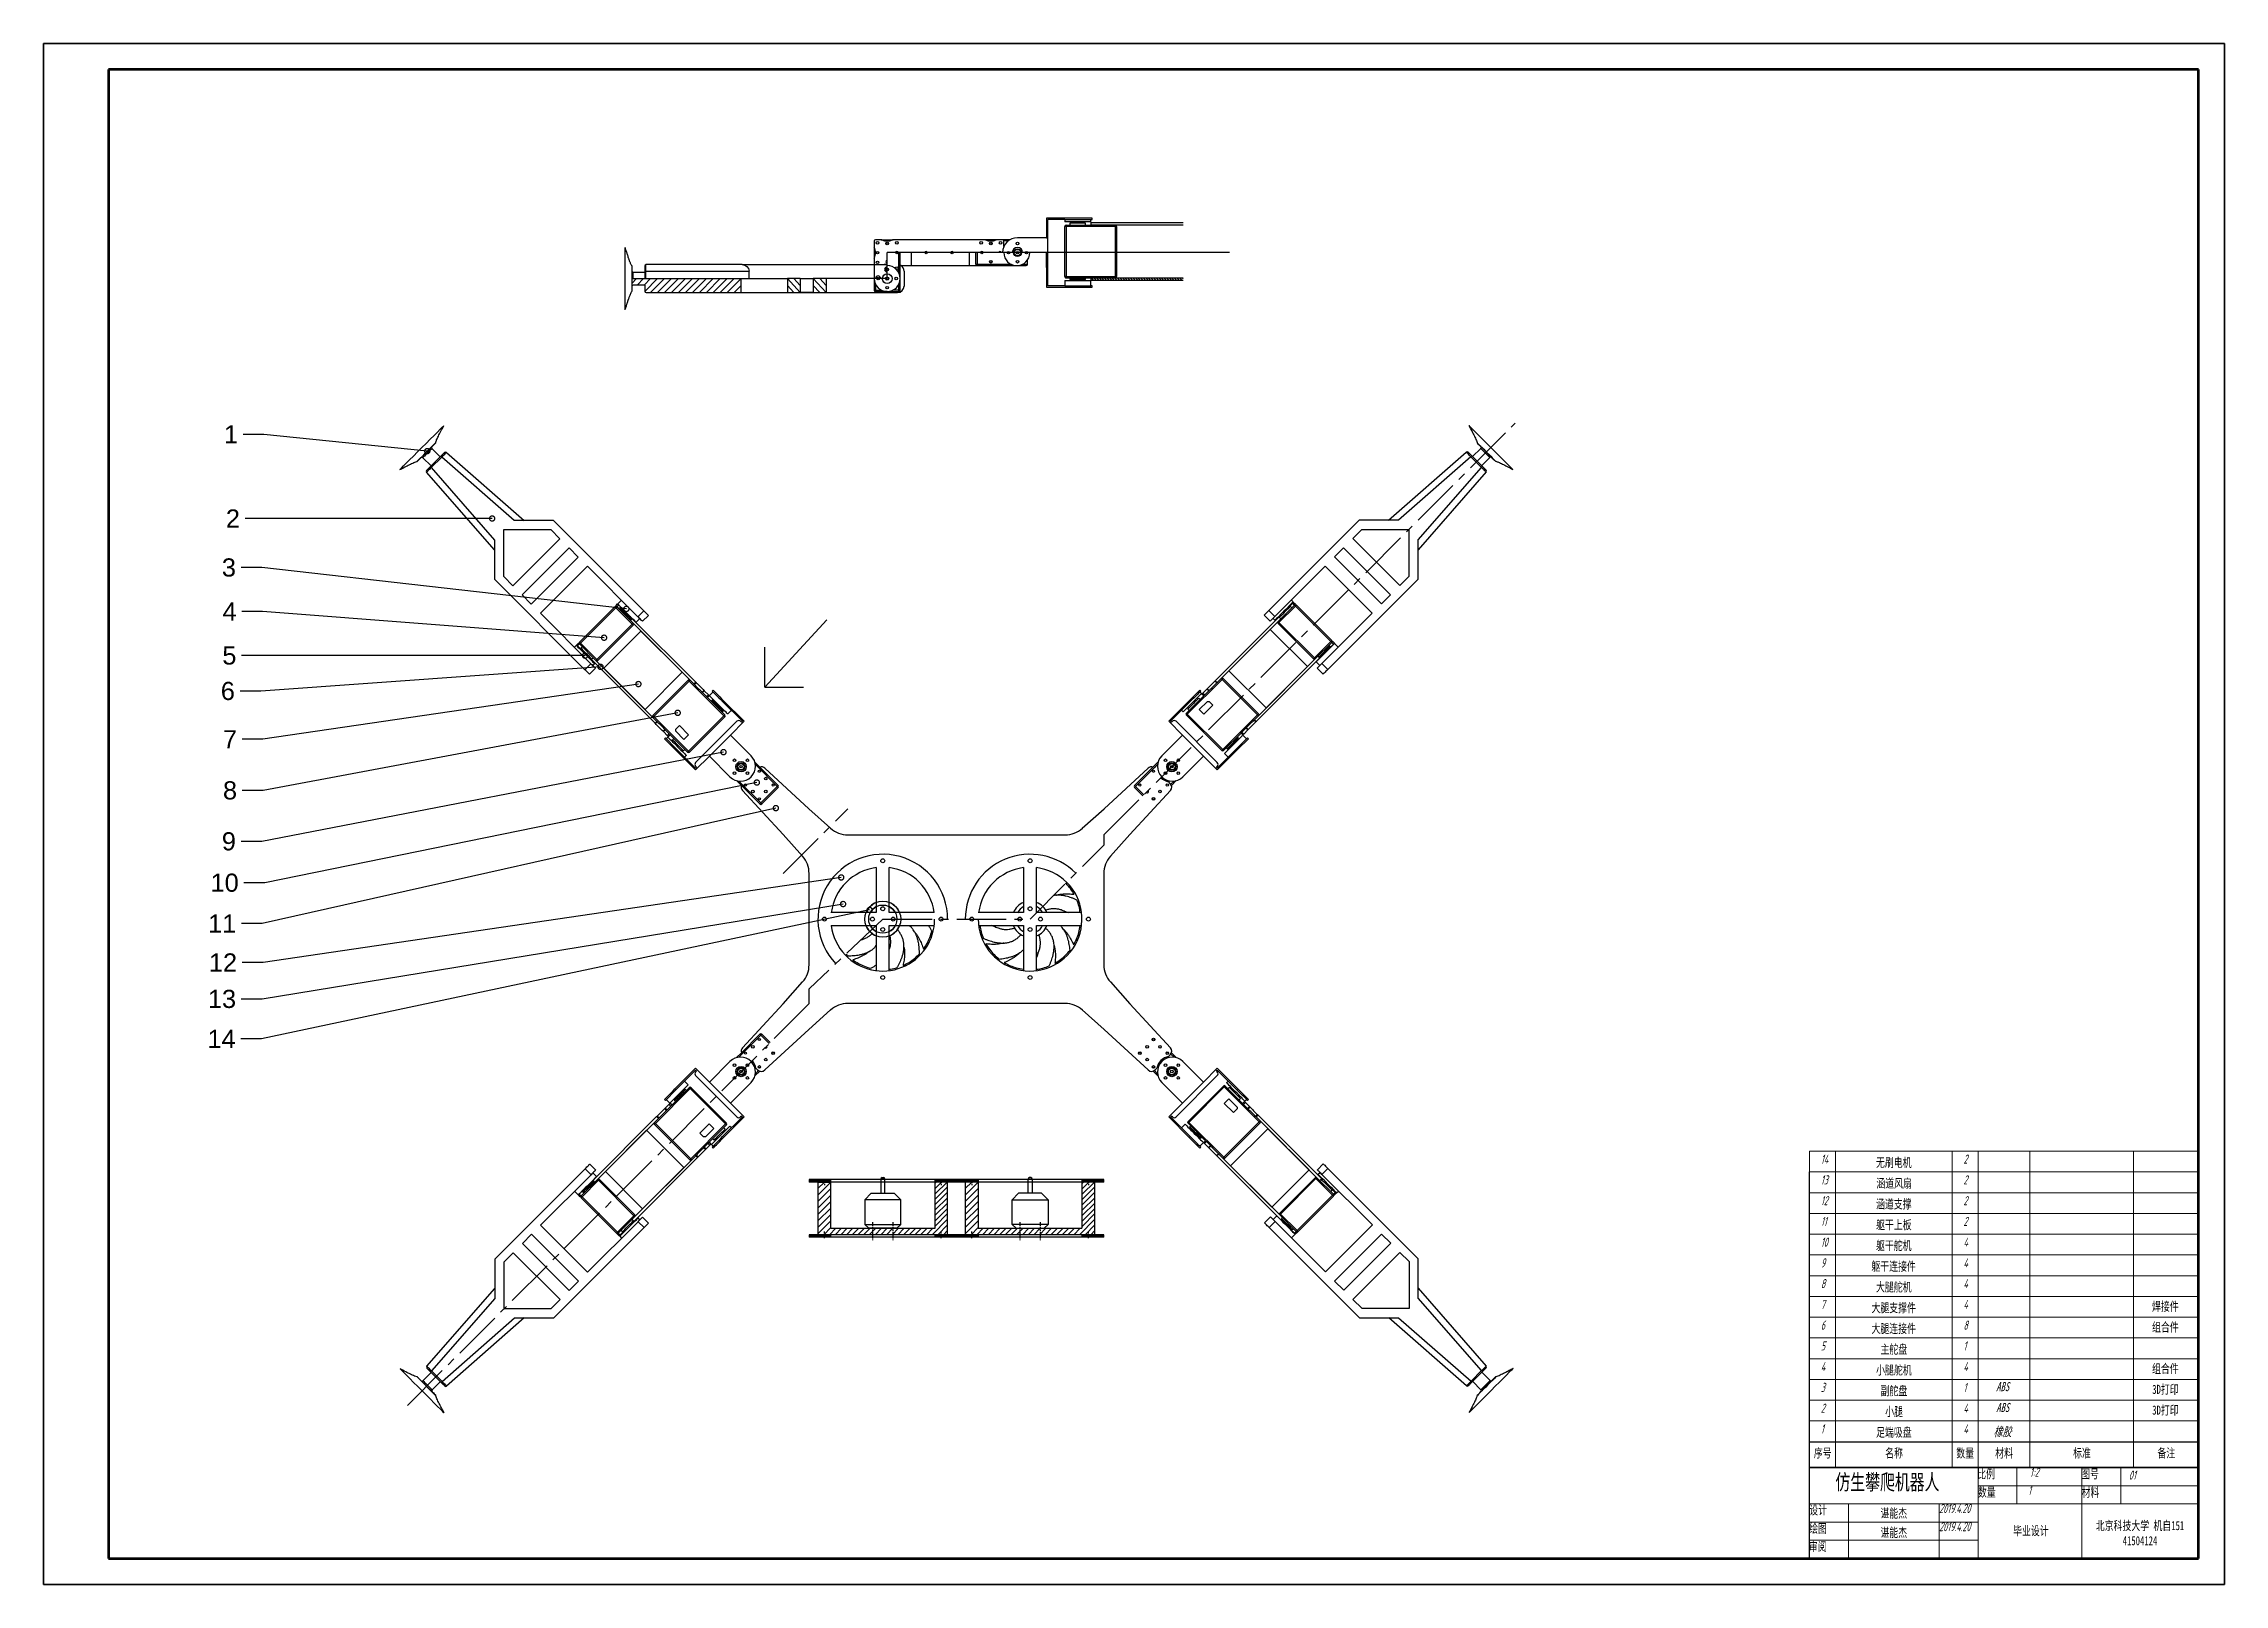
# Model space of a CAD drawing. Header units: millimetres. Extents: x 12 to 853, y 14 to 608.
import ezdxf
from ezdxf import colors
from ezdxf.entities.mleader import LeaderData, LeaderLine
from ezdxf.math import Vec2, Vec3

# ---------------------------------------------------------------- set-up
doc = ezdxf.new("R2010")
doc.units = ezdxf.units.MM
doc.linetypes.add('CENTER2', pattern=[28.575, 19.05, -3.175, 3.175, -3.175])
doc.linetypes.add('HIDDEN2', pattern=[4.7625, 3.175, -1.5875])
for name, color, linetype in [('中心线', 10, 'CENTER2'), ('标注', 255, 'Continuous'), ('虚线', 7, 'HIDDEN2')]:
    doc.layers.add(name, color=color, linetype=linetype)
doc.styles.get("Standard").update_dxf_attribs({"font": 'arial.ttf'})
doc.styles.add('数字字母', font='isocp.shx', dxfattribs={"width": 0.7, "oblique": 15, "height": 3.5})
doc.styles.add('汉字', font='simfang.ttf', dxfattribs={"width": 0.7, "height": 3.5})

msp = doc.modelspace()

# ---------------------------------------------------------------- texts
at = {"color": 0, "lineweight": -3, "style": '数字字母', "oblique": 15, "width": 0.7}
for s, p in [('14', (697.4, 175.75)), ('2', (752.4, 175.75)), ('13', (697.4, 167.75)), ('2', (752.4, 167.75)), ('12', (697.4, 159.75)), ('2', (752.4, 159.75)), ('11', (697.4, 151.75)), ('2', (752.4, 151.75)), ('10', (697.4, 143.75)), ('4', (752.4, 143.75)), ('9', (697.4, 135.75)), ('4', (752.4, 135.75)), ('8', (697.4, 127.75)), ('4', (752.4, 127.75)), ('7', (697.4, 119.75)), ('4', (752.4, 119.75)), ('6', (697.4, 111.75)), ('8', (752.4, 111.75)), ('5', (697.4, 103.75)), ('1', (752.4, 103.75)), ('4', (697.4, 95.75)), ('4', (752.4, 95.75)), ('3', (697.4, 87.75)), ('1', (752.4, 87.75)), ('2', (697.4, 79.75)), ('4', (752.4, 79.75)), ('1', (697.4, 71.75)), ('4', (752.4, 71.75))]:
    msp.add_text(s, height=3.5, dxfattribs=at).set_placement(p)
at = {"color": 0, "ltscale": 0.5, "char_height": 3.5}
for s, width, insert, attachment_point, style in [('\\pi15.643;{\\fSimSun|b0|i0|c134|p2;无刷电机}', 45, (703.04, 177.95), 1, '汉字'), ('\\pi15.766;{\\fSimSun|b0|i0|c134|p2;涵道风扇}', 45, (703.04, 169.95), 1, '汉字'), ('\\pi15.636;{\\fSimSun|b0|i0|c134|p2;涵道支撑}', 45, (703.04, 161.95), 1, '汉字'), ('\\pi15.636;{\\fSimSun|b0|i0|c134|p2;躯干上板}', 45, (703.04, 153.95), 1, '汉字'), ('\\pi15.622;{\\fSimSun|b0|i0|c134|p2;躯干舵机}', 45, (703.04, 145.95), 1, '汉字'), ('\\pi13.877;{\\fSimSun|b0|i0|c134|p2;躯干连接件}', 45, (703.04, 137.95), 1, '汉字'), ('\\pi15.65;{\\fSimSun|b0|i0|c134|p2;大腿舵机}', 45, (703.04, 129.95), 1, '汉字'), ('\\pi13.904;{\\fSimSun|b0|i0|c134|p2;大腿支撑件}', 45, (703.04, 121.95), 1, '汉字'), ('\\pi7.0821;焊接件', 24.4402, (818.04, 122.5), 1, '汉字'), ('\\pi13.904;{\\fSimSun|b0|i0|c134|p2;大腿连接件}', 45, (703.04, 113.95), 1, '汉字'), ('\\pi7.0891;组合件', 24.4402, (818.04, 114.5), 1, '汉字'), ('\\pi17.402;{\\fSimSun|b0|i0|c134|p2;主舵盘}', 45, (703.04, 105.95), 1, '汉字'), ('\\pi15.677;{\\fSimSun|b0|i0|c134|p2;小腿舵机}', 45, (703.04, 97.95), 1, '汉字'), ('\\pi7.0891;组合件', 24.4402, (818.04, 98.5), 1, '汉字'), ('\\pi17.422;{\\fSimSun|b0|i0|c134|p2;副舵盘}', 45, (703.04, 89.95), 1, '汉字'), ('\\pi7.1661;3D打印', 24.4402, (818.04, 90.5), 1, '汉字'), ('\\pi19.188;{\\fSimSun|b0|i0|c134|p2;小腿}', 45, (703.04, 81.95), 1, '汉字'), ('\\pi7.1661;3D打印', 24.4402, (818.04, 82.5), 1, '汉字'), ('\\pi15.663;{\\fSimSun|b0|i0|c134|p2;足端吸盘}', 45, (703.04, 73.95), 1, '汉字'), ('\\pi1.6672;{\\fSimSun|b0|i0|c134|p2;序号}', 10, (693.04, 65.95), 1, '汉字'), ('\\pi19.174;{\\fSimSun|b0|i0|c134|p2;名称}', 45, (703.04, 65.95), 1, '汉字'), ('\\pi1.6085;{\\fSimSun|b0|i0|c134|p2;数量}', 9.9236, (748.04, 65.95), 1, '汉字'), ('\\pi6.6146;{\\fSimSun|b0|i0|c134|p2;材料}', 19.977, (758.04, 65.95), 1, '汉字'), ('\\pi16.653;{\\fSimSun|b0|i0|c134|p2;标准}', 40, (778.04, 65.95), 1, '汉字'), ('\\pi9.174;{\\fSimSun|b0|i0|c134|p2;备注}', 25, (818.04, 65.95), 1, '汉字'), ('{\\fSimSun|b0|i0|c134|p2;比例}', 15, (761.14, 54.02), 8, '汉字'), ('{\\fSimSun|b0|i0|c134|p2;数量}', 15, (761.39, 46.94), 8, '汉字'), ('1', 25, (777.34, 51.56), 1, '数字字母'), ('1:2', 25, (778.01, 58.56), 1, '数字字母'), ('{\\fSimSun|b0|i0|c134|p2;图号}', 15, (801.19, 54.04), 8, '汉字'), ('{\\fSimSun|b0|i0|c134|p2;材料}', 15, (801.41, 46.92), 8, '汉字'), ('01', 25, (816.2, 57.42), 1, '数字字母'), ('{\\fSimSun|b0|i0|c134|p2;设计}', 15, (696.37, 40.1), 8, '汉字'), ('{\\fSimSun|b0|i0|c134|p2;谌能杰}', 35, (725.54, 38.89), 8, '汉字'), ('2019.4.20', 15, (743.04, 44.56), 1, '数字字母'), ('{\\fSimSun|b0|i0|c134|p2;绘图}', 15, (696.3, 33.02), 8, '汉字'), ('{\\fSimSun|b0|i0|c134|p2;谌能杰}', 35, (725.54, 31.45), 8, '汉字'), ('2019.4.20', 15, (743.04, 37.56), 1, '数字字母'), ('{\\fSimSun|b0|i0|c134|p2;毕业设计}', 40, (778.43, 32.1), 8, '汉字'), ('{\\fSimSun|b0|i0|c134|p2;北京科技大学 机自}151\\P41504124', 45, (820.5, 28.58), 8, '汉字'), ('{\\fSimSun|b0|i0|c134|p2;审阅}', 15, (696.21, 25.98), 8, '汉字')]:
    msp.add_mtext_dynamic_manual_height_columns(s, width=width, gutter_width=20, heights=[0], dxfattribs=dict(at, insert=insert, attachment_point=attachment_point, style=style))
at = {"color": 0, "lineweight": 15, "char_height": 3.5, "attachment_point": 1, "style": '数字字母'}
for s, insert in [('\\pi7.03;{\\fSimSun|b0|i0|c134|p2;ABS}', (757.99, 91.54)), ('\\pi7.03;{\\fSimSun|b0|i0|c134|p2;ABS}', (758.01, 83.5)), ('\\pi6.0365;{\\fSimSun|b0|i0|c134|p2;橡胶}', (758.04, 74.18))]:
    msp.add_mtext_dynamic_manual_height_columns(s, width=20, gutter_width=17.5, heights=[0], dxfattribs=dict(at, insert=insert))
at = {"color": 0, "insert": (703.04, 56.01), "char_height": 6, "attachment_point": 1, "style": '汉字'}
msp.add_mtext_dynamic_manual_height_columns('仿生攀爬机器人', width=45.0552, gutter_width=17.5, heights=[0], dxfattribs=at)

# ---------------------------------------------------------------- blocks, each defined once
blk = doc.blocks.new('_DotSmall')
at = {"color": 0, "linetype": 'ByBlock', "const_width": 0.5}
blk.add_lwpolyline([(-0.0625, 0, 1), (0.0625, 0, 1)], format="xyb", close=True, dxfattribs=at)

# ---------------------------------------------------------------- linework, layer by layer
at = {"color": 0, "lineweight": 35}
for p, q in [((12.04, 607.56), (12.04, 13.56)), ((853.04, 607.56), (12.04, 607.56)), ((853.04, 13.56), (853.04, 607.56)), ((12.04, 13.56), (853.04, 13.56))]:
    msp.add_line(p, q, dxfattribs=at)
at = {"color": 0, "lineweight": 70}
for p, q in [((843.04, 597.56), (37.04, 597.56)), ((37.04, 597.56), (37.04, 23.56)), ((843.04, 23.56), (843.04, 597.56)), ((37.04, 23.56), (843.04, 23.56))]:
    msp.add_line(p, q, dxfattribs=at)
for p, q in [((416.35, 540.23), (398.85, 540.23)), ((398.85, 540.23), (398.85, 532.73)), ((405.85, 539.73), (399.35, 539.73)), ((399.35, 514.23), (399.35, 539.73)), ((405.85, 539.73), (415.85, 539.73)), ((410.85, 539.73), (416.35, 539.73)), ((416.05, 538.59), (451.45, 538.58)), ((416.05, 537.58), (416.05, 538.58)), ((416.35, 539.73), (416.35, 540.23)), ((335.06, 531.98), (339.64, 531.98)), ((398.85, 532.73), (399.35, 532.73)), ((451.45, 537.58), (416.05, 537.58)), ((292.1, 522.35), (313.85, 522.35)), ((313.85, 522.35), (332.35, 522.35)), ((332.35, 522.35), (337.35, 522.35)), ((469.42, 526.98), (337.35, 526.98)), ((337.35, 516.98), (337.35, 526.98)), ((341.85, 519.16), (341.85, 526.98)), ((342.35, 521.98), (342.35, 526.98)), ((342.35, 512.48), (342.35, 521.98)), ((342.66, 521.98), (342.35, 521.98)), ((346.6, 526.98), (346.6, 521.98)), ((369.1, 521.98), (369.1, 526.98)), ((371.51, 522.48), (385.17, 522.48)), ((372.01, 521.98), (391.01, 521.98)), ((389.53, 522.48), (391.51, 522.48)), ((391.01, 521.98), (391.01, 522.48)), ((391.51, 522.48), (391.51, 524.21)), ((398.85, 521.23), (398.85, 526.98)), ((398.85, 526.73), (399.35, 526.23)), ((398.85, 526.23), (399.35, 525.73)), ((398.85, 525.73), (399.35, 525.23)), ((398.85, 525.23), (399.35, 524.73)), ((398.85, 524.73), (399.35, 524.23)), ((398.85, 524.23), (399.35, 523.73)), ((398.85, 523.73), (399.35, 523.23)), ((398.85, 523.23), (399.35, 522.73)), ((398.85, 522.73), (399.35, 522.23)), ((398.85, 522.23), (399.35, 521.73)), ((398.85, 521.73), (399.35, 521.23)), ((399.1, 526.98), (399.35, 526.73)), ((238.85, 516.98), (298.85, 516.98)), ((240.73, 516.98), (238.85, 515.09)), ((243.42, 516.98), (240.92, 514.48)), ((246.11, 516.98), (243.61, 514.48)), ((248.8, 516.98), (243.85, 512.03)), ((251.48, 516.98), (246.11, 511.6)), ((254.17, 516.98), (248.8, 511.6)), ((256.86, 516.98), (251.48, 511.6)), ((259.55, 516.98), (254.17, 511.6)), ((262.23, 516.98), (256.86, 511.6)), ((264.92, 516.98), (259.55, 511.6)), ((267.61, 516.98), (262.23, 511.6)), ((270.3, 516.98), (264.92, 511.6)), ((272.98, 516.98), (267.61, 511.6)), ((275.67, 516.98), (270.3, 511.6)), ((278.36, 516.98), (272.98, 511.6)), ((281.05, 516.98), (275.67, 511.6)), ((281.05, 514.29), (278.36, 511.6)), ((281.05, 511.6), (281.05, 516.98)), ((298.85, 516.98), (298.85, 511.6)), ((303.85, 516.98), (298.85, 516.98)), ((303.85, 511.6), (298.85, 516.98)), ((301.35, 511.6), (298.85, 514.29)), ((301.35, 516.98), (303.85, 514.29)), ((303.85, 516.98), (303.85, 511.6)), ((303.85, 516.98), (308.85, 516.98)), ((308.85, 516.98), (308.85, 511.6)), ((313.85, 516.98), (308.85, 516.98)), ((313.85, 511.6), (308.85, 516.98)), ((311.35, 511.6), (308.85, 514.29)), ((313.85, 514.29), (311.35, 516.98)), ((337.35, 516.98), (313.85, 516.98)), ((313.85, 516.98), (313.85, 511.6)), ((332.85, 514.8), (332.85, 511.98)), ((341.85, 511.98), (341.85, 514.8)), ((398.85, 521.23), (398.85, 513.73)), ((398.85, 521.23), (399.35, 521.23)), ((398.85, 513.73), (416.35, 513.73)), ((405.85, 514.23), (399.35, 514.23)), ((405.85, 514.23), (415.85, 514.23)), ((406.35, 517.29), (451.45, 517.28)), ((416.35, 514.23), (415.85, 514.23)), ((416.05, 516.28), (416.05, 517.28)), ((416.05, 517.28), (417.05, 516.28)), ((451.45, 516.28), (416.05, 516.28)), ((416.35, 513.73), (416.35, 514.23)), ((417.05, 517.28), (418.05, 516.28)), ((418.05, 517.28), (419.05, 516.28)), ((419.05, 517.28), (420.05, 516.28)), ((420.05, 517.28), (421.05, 516.28)), ((421.05, 517.28), (422.05, 516.28)), ((422.05, 517.28), (423.05, 516.28)), ((423.05, 517.28), (424.05, 516.28)), ((424.05, 517.28), (425.05, 516.28)), ((425.05, 517.28), (426.05, 516.28)), ((426.05, 517.28), (427.05, 516.28)), ((427.05, 517.28), (428.05, 516.28)), ((428.05, 517.28), (429.05, 516.28)), ((429.05, 517.28), (430.05, 516.28)), ((430.05, 517.28), (431.05, 516.28)), ((431.05, 517.28), (432.05, 516.28)), ((432.05, 517.28), (433.05, 516.28)), ((433.05, 517.28), (434.05, 516.28)), ((434.05, 517.28), (435.05, 516.28)), ((435.05, 517.28), (436.05, 516.28)), ((436.05, 517.28), (437.05, 516.28)), ((437.05, 517.28), (438.05, 516.28)), ((438.05, 517.28), (439.05, 516.28)), ((439.05, 517.28), (440.05, 516.28)), ((440.05, 517.28), (441.05, 516.28)), ((441.05, 517.28), (442.05, 516.28)), ((442.05, 517.28), (443.05, 516.28)), ((443.05, 517.28), (444.05, 516.28)), ((444.05, 517.28), (445.05, 516.28)), ((445.05, 517.28), (446.05, 516.28)), ((446.05, 517.28), (447.05, 516.28)), ((447.05, 517.28), (448.05, 516.28)), ((448.05, 517.28), (449.05, 516.28)), ((449.05, 517.28), (450.05, 516.28)), ((450.05, 517.28), (451.05, 516.28)), ((451.05, 517.28), (451.45, 516.88)), ((308.85, 511.6), (303.85, 511.6)), ((332.35, 512.48), (335.17, 512.48)), ((337.35, 511.98), (332.85, 511.98)), ((337.35, 511.98), (341.85, 511.98)), ((342.35, 512.48), (339.53, 512.48)), ((314.14, 385.39), (290.19, 359.43)), ((290.19, 359.43), (290.19, 374.82)), ((290.19, 359.43), (305.12, 359.43)), ((308.24, 168.66), (307.24, 169.66)), ((307.24, 169.66), (307.24, 168.66)), ((307.74, 168.66), (307.24, 169.16)), ((308.74, 168.66), (307.74, 169.66)), ((309.24, 168.66), (308.24, 169.66)), ((309.74, 168.66), (308.74, 169.66)), ((310.24, 168.66), (309.24, 169.66)), ((310.74, 168.66), (309.74, 169.66)), ((311.24, 168.66), (310.24, 169.66)), ((310.66, 168.66), (315.66, 168.66)), ((313.16, 168.66), (310.66, 166.16)), ((315.66, 168.66), (310.66, 163.66)), ((311.74, 168.66), (310.74, 169.66)), ((312.24, 168.66), (311.24, 169.66)), ((312.74, 168.66), (311.74, 169.66)), ((313.24, 168.66), (312.24, 169.66)), ((313.74, 168.66), (312.74, 169.66)), ((314.24, 168.66), (313.24, 169.66)), ((314.74, 168.66), (313.74, 169.66)), ((315.24, 168.66), (314.24, 169.66)), ((315.66, 168.74), (314.74, 169.66)), ((315.66, 169.24), (315.24, 169.66)), ((315.66, 150.86), (315.66, 169.66)), ((334.86, 169.86), (336.44, 169.86)), ((356.8, 168.66), (355.8, 169.66)), ((356.3, 168.66), (355.8, 169.16)), ((360.47, 168.66), (355.8, 164.1)), ((356.24, 168.66), (355.8, 168.24)), ((358.35, 168.66), (355.8, 166.17)), ((357.3, 168.66), (356.3, 169.66)), ((357.8, 168.66), (356.8, 169.66)), ((358.3, 168.66), (357.3, 169.66)), ((358.8, 168.66), (357.8, 169.66)), ((359.3, 168.66), (358.3, 169.66)), ((359.8, 168.66), (358.8, 169.66)), ((360.3, 168.66), (359.3, 169.66)), ((360.8, 168.66), (359.8, 169.66)), ((361.3, 168.66), (360.3, 169.66)), ((361.8, 168.66), (360.8, 169.66)), ((362.3, 168.66), (361.3, 169.66)), ((362.8, 168.66), (361.8, 169.66)), ((363.3, 168.66), (362.3, 169.66)), ((363.8, 168.66), (362.8, 169.66)), ((364.3, 168.66), (363.3, 169.66)), ((364.8, 168.66), (363.8, 169.66)), ((365.3, 168.66), (364.3, 169.66)), ((365.8, 168.66), (364.8, 169.66)), ((366.3, 168.66), (365.3, 169.66)), ((366.8, 168.66), (365.8, 169.66)), ((367.3, 168.66), (366.3, 169.66)), ((367.8, 168.66), (366.8, 169.66)), ((368.3, 168.66), (367.3, 169.66)), ((369.98, 168.66), (367.48, 166.16)), ((372.48, 168.66), (367.48, 163.66)), ((368.8, 168.66), (367.8, 169.66)), ((369.3, 168.66), (368.3, 169.66)), ((369.8, 168.66), (368.8, 169.66)), ((370.3, 168.66), (369.3, 169.66)), ((370.8, 168.66), (369.8, 169.66)), ((371.3, 168.66), (370.3, 169.66)), ((371.8, 168.66), (370.8, 169.66)), ((372.3, 168.66), (371.3, 169.66)), ((372.48, 168.98), (371.8, 169.66)), ((372.48, 169.48), (372.3, 169.66)), ((372.48, 169.66), (372.48, 150.86)), ((372.48, 169.66), (372.48, 168.66)), ((391.68, 169.86), (393.26, 169.86)), ((413.46, 168.66), (412.46, 169.66)), ((412.96, 168.66), (412.46, 169.16)), ((412.48, 169.66), (412.48, 150.86)), ((417.29, 168.66), (412.62, 164.1)), ((415.18, 168.66), (412.62, 166.17)), ((413.06, 168.66), (412.62, 168.24)), ((413.96, 168.66), (412.96, 169.66)), ((414.46, 168.66), (413.46, 169.66)), ((414.96, 168.66), (413.96, 169.66)), ((415.46, 168.66), (414.46, 169.66)), ((415.96, 168.66), (414.96, 169.66)), ((416.46, 168.66), (415.46, 169.66)), ((416.96, 168.66), (415.96, 169.66)), ((417.46, 168.66), (416.46, 169.66)), ((417.96, 168.66), (416.96, 169.66)), ((418.46, 168.66), (417.46, 169.66)), ((418.96, 168.66), (417.96, 169.66)), ((419.46, 168.66), (418.46, 169.66)), ((419.96, 168.66), (418.96, 169.66)), ((420.46, 168.66), (419.46, 169.66)), ((420.88, 168.74), (419.96, 169.66)), ((420.88, 169.24), (420.46, 169.66)), ((420.88, 168.66), (420.88, 169.66)), ((315.66, 166.16), (310.66, 161.16)), ((315.66, 163.66), (310.66, 158.66)), ((315.66, 161.16), (310.66, 156.16)), ((360.66, 166.78), (355.8, 162.04)), ((360.66, 164.71), (355.8, 159.97)), ((360.66, 162.64), (355.8, 157.9)), ((360.66, 160.58), (355.8, 155.84)), ((372.48, 166.16), (367.48, 161.16)), ((372.48, 163.66), (367.48, 158.66)), ((372.48, 161.16), (367.48, 156.16)), ((417.48, 166.78), (412.62, 162.04)), ((417.48, 164.71), (412.62, 159.97)), ((417.48, 162.64), (412.62, 157.9)), ((417.48, 160.58), (412.62, 155.84)), ((315.66, 158.66), (310.66, 153.66)), ((315.66, 156.16), (310.66, 151.16)), ((315.66, 153.66), (310.66, 148.66)), ((360.66, 154.36), (354.66, 148.36)), ((360.66, 158.51), (355.8, 153.77)), ((360.66, 156.56), (355.8, 151.7)), ((360.66, 152.16), (356.86, 148.36)), ((372.48, 158.66), (367.48, 153.66)), ((372.48, 156.16), (367.48, 151.16)), ((372.48, 153.66), (367.48, 148.66)), ((417.48, 154.36), (411.48, 148.36)), ((417.48, 158.51), (412.62, 153.77)), ((417.48, 156.56), (412.62, 151.7)), ((417.48, 152.16), (413.68, 148.36)), ((308.24, 147.36), (307.24, 148.36)), ((307.24, 148.36), (307.24, 147.36)), ((307.74, 147.36), (307.24, 147.86)), ((308.74, 147.36), (307.74, 148.36)), ((309.24, 147.36), (308.24, 148.36)), ((309.74, 147.36), (308.74, 148.36)), ((310.24, 147.36), (309.24, 148.36)), ((310.74, 147.36), (309.74, 148.36)), ((311.24, 147.36), (310.24, 148.36)), ((311.74, 147.36), (310.74, 148.36)), ((312.24, 147.36), (311.24, 148.36)), ((312.74, 147.36), (311.74, 148.36)), ((313.24, 147.36), (312.24, 148.36)), ((313.74, 147.36), (312.74, 148.36)), ((315.66, 151.16), (312.86, 148.36)), ((314.24, 147.36), (313.24, 148.36)), ((314.74, 147.36), (313.74, 148.36)), ((315.24, 147.36), (314.24, 148.36)), ((315.66, 147.44), (314.74, 148.36)), ((317.56, 150.86), (315.06, 148.36)), ((315.66, 147.94), (315.24, 148.36)), ((315.66, 150.86), (355.8, 150.86)), ((315.66, 147.36), (315.66, 148.36)), ((319.76, 150.86), (317.26, 148.36)), ((321.96, 150.86), (319.46, 148.36)), ((324.16, 150.86), (321.66, 148.36)), ((326.36, 150.86), (323.86, 148.36)), ((328.56, 150.86), (326.06, 148.36)), ((330.76, 150.86), (328.26, 148.36)), ((332.96, 150.86), (330.46, 148.36)), ((335.16, 150.86), (332.66, 148.36)), ((337.36, 150.86), (334.86, 148.36)), ((339.56, 150.86), (337.06, 148.36)), ((341.76, 150.86), (339.26, 148.36)), ((343.96, 150.86), (341.46, 148.36)), ((346.16, 150.86), (343.66, 148.36)), ((348.36, 150.86), (345.86, 148.36)), ((350.56, 150.86), (348.06, 148.36)), ((352.82, 150.86), (350.26, 148.36)), ((354.96, 150.86), (352.46, 148.36)), ((356.8, 147.36), (355.8, 148.36)), ((356.3, 147.36), (355.8, 147.86)), ((357.3, 147.36), (356.3, 148.36)), ((357.8, 147.36), (356.8, 148.36)), ((358.3, 147.36), (357.3, 148.36)), ((358.8, 147.36), (357.8, 148.36)), ((359.3, 147.36), (358.3, 148.36)), ((359.8, 147.36), (358.8, 148.36)), ((360.66, 149.96), (359.06, 148.36)), ((360.3, 147.36), (359.3, 148.36)), ((360.8, 147.36), (359.8, 148.36)), ((361.3, 147.36), (360.3, 148.36)), ((361.8, 147.36), (360.8, 148.36)), ((362.3, 147.36), (361.3, 148.36)), ((362.8, 147.36), (361.8, 148.36)), ((363.3, 147.36), (362.3, 148.36)), ((363.8, 147.36), (362.8, 148.36)), ((364.3, 147.36), (363.3, 148.36)), ((364.8, 147.36), (363.8, 148.36)), ((365.3, 147.36), (364.3, 148.36)), ((365.8, 147.36), (364.8, 148.36)), ((366.3, 147.36), (365.3, 148.36)), ((366.8, 147.36), (365.8, 148.36)), ((367.3, 147.36), (366.3, 148.36)), ((367.8, 147.36), (366.8, 148.36)), ((368.3, 147.36), (367.3, 148.36)), ((368.8, 147.36), (367.8, 148.36)), ((369.3, 147.36), (368.3, 148.36)), ((369.8, 147.36), (368.8, 148.36)), ((370.3, 147.36), (369.3, 148.36)), ((372.48, 151.16), (369.68, 148.36)), ((370.8, 147.36), (369.8, 148.36)), ((371.3, 147.36), (370.3, 148.36)), ((371.8, 147.36), (370.8, 148.36)), ((372.3, 147.36), (371.3, 148.36)), ((372.48, 147.68), (371.8, 148.36)), ((374.38, 150.86), (371.88, 148.36)), ((372.48, 148.18), (372.3, 148.36)), ((372.48, 150.86), (412.48, 150.86)), ((372.48, 148.36), (372.48, 147.36)), ((376.58, 150.86), (374.08, 148.36)), ((378.78, 150.86), (376.28, 148.36)), ((380.98, 150.86), (378.48, 148.36)), ((383.18, 150.86), (380.68, 148.36)), ((385.38, 150.86), (382.88, 148.36)), ((387.58, 150.86), (385.08, 148.36)), ((389.78, 150.86), (387.28, 148.36)), ((391.98, 150.86), (389.48, 148.36)), ((394.18, 150.86), (391.68, 148.36)), ((396.38, 150.86), (393.88, 148.36)), ((398.58, 150.86), (396.08, 148.36)), ((400.78, 150.86), (398.28, 148.36)), ((402.98, 150.86), (400.48, 148.36)), ((405.18, 150.86), (402.68, 148.36)), ((407.38, 150.86), (404.88, 148.36)), ((409.64, 150.86), (407.08, 148.36)), ((411.78, 150.86), (409.28, 148.36)), ((413.46, 147.36), (412.46, 148.36)), ((412.46, 148.36), (412.46, 147.36)), ((412.96, 147.36), (412.46, 147.86)), ((413.96, 147.36), (412.96, 148.36)), ((414.46, 147.36), (413.46, 148.36)), ((414.96, 147.36), (413.96, 148.36)), ((415.46, 147.36), (414.46, 148.36)), ((415.96, 147.36), (414.96, 148.36)), ((416.46, 147.36), (415.46, 148.36)), ((417.48, 149.96), (415.88, 148.36)), ((416.96, 147.36), (415.96, 148.36)), ((417.46, 147.36), (416.46, 148.36)), ((417.96, 147.36), (416.96, 148.36)), ((418.46, 147.36), (417.46, 148.36)), ((418.96, 147.36), (417.96, 148.36)), ((419.46, 147.36), (418.46, 148.36)), ((419.96, 147.36), (418.96, 148.36)), ((420.46, 147.36), (419.46, 148.36)), ((420.88, 147.44), (419.96, 148.36)), ((420.88, 147.94), (420.46, 148.36)), ((420.88, 147.36), (420.88, 148.36))]:
    msp.add_line(p, q)
at = {"color": 7, "linetype": 'Continuous', "lineweight": 25}
for p, q in [((405.85, 539.73), (405.85, 538.83)), ((407.85, 538.33), (407.85, 537.58)), ((408.35, 538.83), (408.35, 538.33)), ((413.35, 538.33), (413.35, 538.83)), ((413.85, 537.58), (413.85, 538.33)), ((415.85, 538.83), (415.85, 539.73)), ((332.35, 531.48), (332.35, 512.48)), ((335.06, 531.98), (332.85, 531.98)), ((375.06, 531.98), (339.64, 531.98)), ((381.85, 531.98), (379.64, 531.98)), ((384.76, 531.98), (382.12, 531.98)), ((382.35, 529.32), (382.35, 531.48)), ((398.85, 532.73), (387.6, 532.73)), ((405.85, 517.78), (405.85, 537.08)), ((425.35, 537.08), (405.85, 537.08)), ((406.35, 537.58), (425.35, 537.58)), ((406.35, 537.08), (406.35, 517.78)), ((425.35, 517.78), (425.35, 537.08)), ((425.85, 537.08), (425.85, 517.78)), ((236.35, 504.97), (236.35, 528.99)), ((238.85, 521.83), (238.85, 512.13)), ((243.85, 521.85), (243.85, 519.85)), ((281.39, 522.35), (244.35, 522.35)), ((281.39, 522.35), (292.1, 522.35)), ((342.66, 521.98), (372.01, 521.98)), ((239.35, 519.48), (243.85, 519.48)), ((243.85, 514.48), (239.35, 514.48)), ((244.31, 519.85), (243.85, 519.85)), ((243.85, 519.85), (243.85, 516.98)), ((243.85, 514.48), (243.85, 514.1)), ((243.85, 514.1), (243.85, 512.1)), ((244.31, 519.85), (284.07, 519.85)), ((244.31, 516.98), (244.31, 519.85)), ((284.07, 516.98), (284.07, 519.85)), ((343.85, 519.85), (343.85, 514.1)), ((405.85, 516.23), (405.85, 514.23)), ((406.35, 517.78), (425.35, 517.78)), ((407.85, 517.28), (407.85, 516.78)), ((409.35, 516.53), (409.35, 516.23)), ((412.35, 516.23), (412.35, 516.53)), ((413.85, 516.78), (413.85, 517.28)), ((415.85, 514.23), (415.85, 516.23)), ((244.35, 511.6), (281.39, 511.6)), ((281.39, 511.6), (292.1, 511.6)), ((292.1, 511.6), (341.35, 511.6)), ((158.26, 447.91), (161.44, 444.73)), ((161.15, 444.44), (165.26, 448.55)), ((165.61, 448.19), (161.51, 444.09)), ((164.97, 448.26), (161.79, 451.44)), ((193.53, 423.73), (165.61, 448.19)), ((167.36, 449.99), (197.32, 423.73)), ((530.73, 423.8), (560.69, 450.06)), ((562.44, 448.26), (534.52, 423.8)), ((561.37, 450.04), (562.79, 448.62)), ((566.54, 444.16), (562.44, 448.26)), ((562.79, 448.62), (566.9, 444.51)), ((566.26, 451.52), (563.08, 448.33)), ((566.61, 444.8), (569.79, 447.98)), ((185.98, 412.38), (159.71, 442.34)), ((161.51, 444.09), (185.98, 416.17)), ((542.07, 416.24), (566.54, 444.16)), ((568.34, 442.41), (542.07, 412.45)), ((208.67, 423.73), (193.53, 423.73)), ((243.5, 388.9), (208.67, 423.73)), ((519.38, 423.8), (484.55, 388.97)), ((534.52, 423.8), (519.38, 423.8)), ((185.98, 416.17), (185.98, 401.03)), ((189.51, 420.19), (207.61, 420.19)), ((189.51, 402.09), (189.51, 420.19)), ((211.15, 416.65), (193.05, 398.55)), ((196.58, 395.02), (214.68, 413.12)), ((207.61, 420.19), (211.15, 416.65)), ((214.68, 413.12), (218.22, 409.58)), ((509.83, 409.65), (513.37, 413.19)), ((513.37, 413.19), (531.47, 395.09)), ((516.9, 416.73), (520.44, 420.26)), ((535, 398.62), (516.9, 416.73)), ((520.44, 420.26), (538.54, 420.26)), ((538.54, 420.26), (538.54, 402.16)), ((542.07, 401.1), (542.07, 416.24)), ((218.22, 409.58), (200.12, 391.48)), ((203.65, 387.95), (221.75, 406.05)), ((221.75, 406.05), (241.2, 386.6)), ((486.85, 386.67), (506.29, 406.12)), ((506.29, 406.12), (524.4, 388.02)), ((527.93, 391.55), (509.83, 409.65)), ((185.98, 401.03), (220.8, 366.2)), ((193.05, 398.55), (189.51, 402.09)), ((507.25, 366.27), (542.07, 401.1)), ((538.54, 402.16), (535, 398.62)), ((200.12, 391.48), (196.58, 395.02)), ((223.1, 368.5), (203.65, 387.95)), ((218.68, 376.81), (232.33, 390.46)), ((232.68, 390.1), (219.03, 376.46)), ((232.68, 390.81), (233.39, 391.52)), ((239.04, 383.74), (232.68, 390.1)), ((233.74, 391.16), (233.03, 390.46)), ((233.03, 390.46), (239.4, 384.09)), ((234.84, 392.97), (233.42, 391.55)), ((235.3, 389.6), (233.74, 391.16)), ((234.45, 389.75), (234.09, 389.4)), ((235.9, 389.08), (235.68, 388.87)), ((237.81, 386.74), (238.02, 386.96)), ((241.2, 386.6), (243.5, 388.9)), ((245.27, 387.13), (242.97, 384.84)), ((482.78, 387.2), (484.55, 388.97)), ((485.08, 384.91), (482.78, 387.2)), ((484.55, 388.97), (486.85, 386.67)), ((488.09, 384.73), (494.45, 391.09)), ((494.8, 390.74), (488.44, 384.38)), ((488.62, 387.03), (488.97, 386.67)), ((492.51, 390.21), (492.15, 390.56)), ((492.33, 390.39), (493.74, 391.8)), ((493.39, 390.03), (492.86, 390.56)), ((493.92, 392.33), (493.21, 393.04)), ((494.45, 391.09), (493.74, 391.8)), ((494.1, 392.15), (494.8, 391.45)), ((508.45, 377.09), (494.8, 390.74)), ((495.16, 391.09), (508.8, 377.45)), ((524.4, 388.02), (504.95, 368.57)), ((531.47, 395.09), (527.93, 391.55)), ((225.4, 370.09), (239.04, 383.74)), ((239.4, 383.39), (225.75, 369.74)), ((242.4, 381.09), (228.05, 366.73)), ((238.34, 385.15), (238.69, 385.51)), ((263.59, 361.32), (238.54, 386.36)), ((262.88, 360.61), (239.4, 384.09)), ((240.49, 384.48), (241.91, 385.9)), ((258.31, 365.18), (242.4, 381.09)), ((463.9, 361.95), (488.79, 386.85)), ((464.6, 361.25), (488.09, 384.73)), ((485.08, 381.72), (469.17, 365.81)), ((486.85, 386.67), (485.08, 384.91)), ((499.44, 367.37), (485.08, 381.72)), ((486.14, 385.97), (486.85, 385.26)), ((501.73, 370.37), (488.09, 384.02)), ((488.44, 384.38), (502.09, 370.73)), ((488.62, 386.32), (489.15, 385.79)), ((217.44, 375.57), (216.73, 374.86)), ((217.62, 375.75), (218.33, 376.46)), ((218.68, 376.1), (217.97, 375.4)), ((219.39, 373.98), (217.97, 375.4)), ((225.04, 369.74), (218.68, 376.1)), ((219.03, 376.46), (225.4, 370.09)), ((219.74, 375.04), (219.21, 374.51)), ((219.56, 374.16), (219.21, 373.8)), ((222.74, 370.27), (223.1, 370.62)), ((247.82, 345.55), (222.92, 370.45)), ((223.45, 370.27), (223.98, 370.8)), ((478.96, 346.89), (502.44, 370.37)), ((479.67, 346.19), (504.71, 371.23)), ((502.09, 370.73), (508.45, 377.09)), ((508.8, 376.74), (502.44, 370.37)), ((503.5, 371.44), (503.86, 371.08)), ((505.09, 371.97), (505.3, 371.75)), ((507.43, 373.87), (507.21, 374.09)), ((508.1, 375.32), (507.74, 375.68)), ((507.95, 374.47), (509.51, 376.03)), ((509.51, 376.03), (508.8, 376.74)), ((509.16, 377.09), (509.87, 376.39)), ((511.32, 374.94), (509.9, 376.35)), ((220.8, 366.2), (223.1, 368.5)), ((224.87, 366.73), (222.57, 364.44)), ((223.81, 367.79), (224.51, 368.5)), ((248.52, 346.26), (225.04, 369.74)), ((228.05, 366.73), (243.96, 350.82)), ((243.96, 350.82), (258.31, 365.18)), ((246.96, 348.53), (260.61, 362.17)), ((260.96, 361.82), (247.32, 348.17)), ((274.4, 348.38), (260.96, 361.82)), ((466.52, 362.46), (453.08, 349.02)), ((464.46, 361.1), (463.75, 361.81)), ((463.9, 361.95), (464.6, 361.25)), ((466.17, 362.81), (466.52, 362.46)), ((480.17, 348.81), (466.52, 362.46)), ((466.87, 362.81), (480.52, 349.16)), ((469.17, 365.81), (483.53, 351.46)), ((483.53, 351.46), (499.44, 367.37)), ((502.83, 369.28), (504.24, 367.86)), ((505.48, 364.51), (503.18, 366.8)), ((504.95, 368.57), (507.25, 366.27)), ((262.88, 360.61), (263.59, 361.32)), ((263.73, 361.17), (263.03, 360.46)), ((265.97, 357.52), (266.68, 358.22)), ((266.83, 358.08), (266.12, 357.37)), ((267.68, 355.81), (266.12, 357.37)), ((268.39, 356.52), (266.83, 358.08)), ((267.68, 355.81), (268.39, 356.52)), ((268.74, 356.16), (268.03, 355.45)), ((268.03, 355.45), (274.75, 348.74)), ((270.19, 357.61), (268.78, 356.2)), ((269.8, 354.39), (269.45, 354.04)), ((270.19, 358.32), (269.84, 357.97)), ((271.25, 353.72), (271.04, 353.51)), ((273.9, 353.9), (274.26, 354.25)), ((273.9, 353.9), (281.51, 346.3)), ((274.26, 354.25), (282.21, 346.3)), ((453.86, 354.25), (445.91, 346.3)), ((454.22, 353.9), (446.61, 346.3)), ((452.73, 349.37), (459.45, 356.09)), ((457.93, 358.32), (453.86, 354.25)), ((454.22, 353.9), (453.86, 354.25)), ((457.15, 354.85), (456.8, 355.21)), ((458.03, 354.68), (457.5, 355.21)), ((457.68, 350.79), (460.86, 353.97)), ((458.28, 357.97), (457.93, 358.32)), ((458.56, 356.98), (457.93, 357.61)), ((459.45, 356.09), (458.74, 356.8)), ((459.1, 357.15), (460.66, 358.71)), ((459.1, 357.15), (459.8, 356.44)), ((459.8, 356.44), (461.36, 358.01)), ((461.36, 358.01), (460.66, 358.71)), ((460.8, 358.86), (461.51, 358.15)), ((460.86, 353.97), (461.57, 353.97)), ((461.51, 358.15), (461.36, 358.01)), ((461.57, 353.97), (462.98, 352.56)), ((247.32, 348.17), (260.75, 334.74)), ((247.82, 345.55), (248.52, 346.26)), ((248.67, 346.11), (247.97, 345.4)), ((260.75, 334.74), (274.4, 348.38)), ((274.75, 348.03), (261.11, 334.38)), ((279.38, 346.3), (263.47, 330.39)), ((273.16, 351.39), (273.37, 351.6)), ((273.69, 349.8), (274.05, 350.15)), ((275.85, 349.13), (277.26, 350.54)), ((282.21, 346.3), (276.91, 340.99)), ((280.8, 346.3), (281.15, 345.94)), ((281.51, 346.3), (281.15, 345.94)), ((451.21, 340.99), (445.91, 346.3)), ((446.97, 345.94), (446.61, 346.3)), ((446.97, 345.94), (447.32, 346.3)), ((464.65, 330.39), (448.74, 346.3)), ((450.86, 350.54), (451.49, 349.9)), ((452.73, 349.37), (453.08, 349.02)), ((466.38, 335.02), (452.73, 348.67)), ((453.08, 349.02), (466.73, 335.37)), ((453.26, 351.67), (453.62, 351.32)), ((453.26, 350.96), (453.79, 350.43)), ((459.45, 349.02), (457.68, 350.79)), ((462.98, 352.56), (459.45, 349.02)), ((466.73, 335.37), (480.17, 348.81)), ((479.52, 346.04), (476.57, 343.09)), ((479.52, 346.04), (478.81, 346.75)), ((478.96, 346.89), (479.67, 346.19)), ((480.17, 348.81), (480.52, 348.45)), ((250.91, 342.46), (251.62, 343.16)), ((251.77, 343.02), (251.06, 342.31)), ((252.62, 340.75), (251.06, 342.31)), ((251.81, 339.93), (251.45, 339.58)), ((253.33, 341.45), (251.77, 343.02)), ((251.81, 339.93), (255.87, 335.87)), ((252.8, 340.22), (252.16, 339.58)), ((252.62, 340.75), (253.33, 341.45)), ((253.68, 341.1), (252.97, 340.39)), ((260.4, 334.38), (253.68, 341.1)), ((255.09, 339.69), (254.56, 339.16)), ((254.92, 338.8), (254.56, 338.45)), ((255.8, 343.22), (257.22, 344.64)), ((255.8, 342.51), (255.8, 343.22)), ((258.98, 339.33), (255.8, 342.51)), ((257.22, 344.64), (260.75, 341.1)), ((260.75, 341.1), (258.98, 339.33)), ((268.78, 332.86), (276.91, 340.99)), ((284.86, 333.04), (276.91, 340.99)), ((451.21, 340.99), (443.26, 333.04)), ((451.21, 340.99), (459.34, 332.86)), ((473.8, 341.74), (467.09, 335.02)), ((469.74, 336.61), (469.95, 336.4)), ((472.07, 338.52), (471.86, 338.73)), ((472.74, 339.97), (472.39, 340.32)), ((476.67, 339.58), (472.6, 335.51)), ((474.51, 341.03), (473.8, 341.74)), ((474.16, 342.09), (475.72, 343.65)), ((474.16, 342.09), (474.86, 341.38)), ((474.86, 341.38), (474.51, 341.03)), ((475.96, 339.58), (474.55, 340.99)), ((474.86, 341.38), (476.43, 342.95)), ((476.43, 342.95), (475.72, 343.65)), ((475.87, 343.8), (476.57, 343.09)), ((476.67, 339.58), (476.31, 339.93)), ((476.57, 343.09), (476.43, 342.95)), ((255.87, 335.87), (255.52, 335.51)), ((255.52, 335.51), (263.47, 327.56)), ((255.87, 335.87), (263.47, 328.27)), ((258.1, 334.91), (258.45, 335.27)), ((258.81, 334.91), (259.34, 335.44)), ((259.23, 332.51), (259.87, 333.15)), ((268.78, 332.86), (263.47, 327.56)), ((263.83, 328.62), (263.47, 328.97)), ((263.83, 328.62), (263.47, 328.27)), ((268.78, 332.86), (276.73, 324.91)), ((288.21, 328.64), (286.34, 330.5)), ((307.14, 312.53), (290.17, 328.2)), ((420.98, 312.53), (437.95, 328.2)), ((432.77, 321.49), (441.78, 330.5)), ((451.39, 324.91), (459.34, 332.86)), ((464.65, 327.56), (459.34, 332.86)), ((464.65, 328.97), (464.29, 328.62)), ((464.65, 328.27), (464.29, 328.62)), ((472.25, 335.87), (464.65, 328.27)), ((472.6, 335.51), (464.65, 327.56)), ((467.47, 333.92), (468.89, 332.51)), ((468.15, 336.08), (468.5, 335.73)), ((472.25, 335.87), (472.6, 335.51)), ((279.27, 323.43), (281.13, 321.57)), ((297.24, 302.63), (281.57, 319.61)), ((430.88, 302.63), (446.55, 319.61)), ((446.49, 322.38), (445.85, 323.03)), ((448.85, 323.43), (446.99, 321.57)), ((307.14, 312.53), (315.51, 305.07)), ((412.61, 305.07), (420.98, 312.53)), ((304.7, 294.27), (297.24, 302.63)), ((322.16, 302.53), (405.96, 302.53)), ((430.88, 302.63), (423.42, 294.27)), ((307.24, 252.46), (307.24, 287.61)), ((333.15, 289.88), (333.15, 272.52)), ((338.14, 272.53), (338.14, 289.88)), ((389.97, 289.88), (389.97, 272.52)), ((394.96, 272.53), (394.96, 289.88)), ((420.88, 287.61), (420.88, 252.46)), ((333.15, 272.52), (315.8, 272.52)), ((355.49, 272.53), (338.14, 272.53)), ((389.97, 272.52), (372.63, 272.52)), ((412.31, 272.53), (394.96, 272.53)), ((315.81, 267.54), (333.16, 267.54)), ((333.16, 267.54), (333.16, 250.19)), ((338.15, 267.54), (355.49, 267.54)), ((338.15, 250.19), (338.15, 267.54)), ((372.63, 267.54), (389.98, 267.54)), ((389.98, 267.54), (389.98, 250.19)), ((394.97, 267.54), (412.32, 267.54)), ((394.97, 250.19), (394.97, 267.54)), ((411.79, 267.38), (411.67, 267.54)), ((297.24, 237.43), (304.7, 245.8)), ((389.82, 250.71), (389.98, 250.84)), ((423.42, 245.8), (430.88, 237.43)), ((297.24, 237.43), (281.57, 220.46)), ((405.96, 237.53), (322.16, 237.53)), ((430.88, 237.43), (446.55, 220.46)), ((307.14, 227.53), (290.17, 211.87)), ((315.51, 235), (307.14, 227.53)), ((420.98, 227.53), (412.61, 235)), ((420.98, 227.53), (437.95, 211.87)), ((255.52, 204.55), (263.47, 212.51)), ((255.87, 204.2), (263.47, 211.8)), ((263.47, 212.51), (268.78, 207.2)), ((263.47, 211.8), (263.83, 211.45)), ((263.47, 211.09), (263.83, 211.45)), ((276.73, 215.16), (268.78, 207.2)), ((279.27, 216.64), (281.13, 218.5)), ((288.21, 211.43), (286.34, 209.57)), ((287.39, 211.92), (286.75, 212.57)), ((441.78, 209.57), (439.91, 211.43)), ((440.73, 211.92), (441.37, 212.57)), ((445.85, 217.04), (446.49, 217.69)), ((446.99, 218.5), (448.85, 216.64)), ((459.34, 207.2), (451.39, 215.16)), ((459.34, 207.2), (464.65, 212.51)), ((464.29, 211.45), (464.65, 211.8)), ((464.29, 211.45), (464.65, 211.09)), ((472.6, 204.55), (464.65, 212.51)), ((472.25, 204.2), (464.65, 211.8)), ((261.39, 204.69), (247.95, 191.26)), ((251.81, 200.13), (255.87, 204.2)), ((260.65, 206.14), (253.57, 199.07)), ((254.32, 198.33), (261.03, 205.05)), ((255.87, 204.2), (255.52, 204.55)), ((258.38, 203.46), (258.17, 203.67)), ((260.65, 206.14), (259.23, 207.56)), ((259.97, 203.99), (259.62, 204.34)), ((275.04, 191.05), (261.39, 204.69)), ((261.74, 205.05), (275.39, 191.4)), ((263.47, 209.68), (279.38, 193.77)), ((276.91, 199.07), (268.78, 207.2)), ((276.91, 199.07), (284.86, 207.03)), ((443.26, 207.03), (451.21, 199.07)), ((448.74, 193.77), (464.65, 209.68)), ((459.34, 207.2), (451.21, 199.07)), ((453.37, 192.04), (467.01, 205.68)), ((467.37, 205.33), (453.72, 191.68)), ((467.72, 205.68), (467.37, 205.33)), ((480.8, 191.9), (467.37, 205.33)), ((467.72, 205.68), (474.44, 198.97)), ((468.89, 207.56), (468.25, 206.92)), ((469.31, 205.15), (468.78, 204.62)), ((470.02, 205.15), (469.67, 204.8)), ((472.25, 204.2), (472.6, 204.55)), ((476.67, 200.49), (472.6, 204.55)), ((248.45, 193.88), (223.41, 168.84)), ((249.16, 193.17), (248.45, 193.88)), ((248.6, 194.03), (249.31, 193.32)), ((251.45, 200.49), (251.81, 200.13)), ((252.25, 196.27), (251.55, 196.97)), ((253.26, 198.68), (251.69, 197.12)), ((251.69, 197.12), (252.4, 196.41)), ((252.16, 200.49), (253.57, 199.07)), ((253.96, 197.98), (252.4, 196.41)), ((253.96, 197.98), (253.26, 198.68)), ((253.61, 199.04), (254.32, 198.33)), ((255.38, 200.1), (255.73, 199.74)), ((256.05, 201.55), (256.26, 201.34)), ((273.9, 186.17), (281.51, 193.77)), ((274.26, 185.81), (282.21, 193.77)), ((276.91, 199.07), (282.21, 193.77)), ((281.15, 194.12), (280.8, 193.77)), ((281.15, 194.12), (281.51, 193.77)), ((445.91, 193.77), (451.21, 199.07)), ((453.86, 185.81), (445.91, 193.77)), ((446.61, 193.77), (446.97, 194.12)), ((454.22, 186.17), (446.61, 193.77)), ((447.32, 193.77), (446.97, 194.12)), ((467.37, 198.97), (469.14, 200.73)), ((470.9, 195.43), (467.37, 198.97)), ((469.14, 200.73), (472.32, 197.55)), ((472.32, 196.84), (470.9, 195.43)), ((472.32, 197.55), (472.32, 196.84)), ((473.03, 200.38), (473.56, 200.91)), ((473.2, 201.26), (473.56, 201.62)), ((474.44, 198.97), (475.15, 199.67)), ((475.5, 199.32), (474.79, 198.61)), ((474.79, 198.61), (476.35, 197.05)), ((475.32, 199.85), (475.96, 200.49)), ((475.5, 199.32), (477.06, 197.76)), ((476.31, 200.13), (476.67, 200.49)), ((476.35, 197.05), (477.06, 197.76)), ((476.5, 196.9), (476.35, 197.05)), ((477.21, 197.61), (476.5, 196.9)), ((479.45, 193.96), (480.15, 194.66)), ((480.3, 194.52), (479.6, 193.81)), ((479.6, 193.81), (503.08, 170.33)), ((480.3, 194.52), (505.2, 169.62)), ((249.16, 193.17), (225.68, 169.69)), ((244.59, 188.61), (228.68, 172.7)), ((258.95, 174.25), (244.59, 188.61)), ((261.25, 177.26), (247.6, 190.91)), ((247.95, 191.26), (261.6, 177.61)), ((261.6, 177.61), (275.04, 191.05)), ((265.14, 187.51), (268.67, 191.05)), ((266.55, 186.1), (265.14, 187.51)), ((267.26, 186.1), (266.55, 186.1)), ((270.44, 189.28), (267.26, 186.1)), ((268.67, 191.05), (270.44, 189.28)), ((275.39, 190.69), (268.67, 183.98)), ((270.09, 185.39), (270.62, 184.86)), ((270.97, 185.21), (271.32, 184.86)), ((273.9, 186.17), (274.26, 185.81)), ((274.86, 189.1), (274.33, 189.63)), ((274.86, 188.4), (274.51, 188.75)), ((277.26, 189.53), (276.63, 190.16)), ((452.27, 190.94), (450.86, 189.53)), ((460.09, 184.61), (453.37, 191.33)), ((453.72, 191.68), (467.16, 178.25)), ((454.22, 186.17), (453.86, 185.81)), ((457.93, 181.75), (453.86, 185.81)), ((454.43, 190.27), (454.07, 189.92)), ((457.96, 185.67), (454.07, 189.56)), ((454.96, 188.68), (454.75, 188.47)), ((456.87, 186.34), (457.08, 186.56)), ((458.32, 185.67), (458.67, 186.03)), ((467.16, 178.25), (480.8, 191.9)), ((481.16, 191.54), (467.51, 177.89)), ((484.16, 189.24), (469.81, 174.89)), ((481.16, 192.25), (480.8, 191.9)), ((500.07, 173.33), (484.16, 189.24)), ((264.22, 178.11), (239.33, 153.22)), ((263.52, 178.82), (240.03, 155.34)), ((264.22, 178.11), (263.52, 178.82)), ((263.66, 178.97), (264.37, 178.26)), ((264.37, 178.26), (264.22, 178.11)), ((267.32, 181.21), (264.37, 178.26)), ((267.32, 181.21), (266.61, 181.91)), ((268.32, 183.62), (266.76, 182.06)), ((266.76, 182.06), (267.46, 181.35)), ((267.46, 181.35), (267.32, 181.21)), ((269.02, 182.91), (267.46, 181.35)), ((269.02, 182.91), (268.32, 183.62)), ((268.67, 183.98), (269.38, 183.27)), ((269.38, 183.27), (269.02, 182.91)), ((269.56, 183.09), (270.19, 182.46)), ((269.84, 182.1), (270.19, 181.75)), ((457.93, 182.46), (459.34, 183.87)), ((457.93, 181.75), (458.28, 182.1)), ((459.38, 183.9), (460.09, 184.61)), ((460.44, 184.26), (459.73, 183.55)), ((459.73, 183.55), (461.29, 181.99)), ((460.44, 184.26), (462, 182.7)), ((461.29, 181.99), (462, 182.7)), ((461.44, 181.84), (461.29, 181.99)), ((462.15, 182.55), (461.44, 181.84)), ((464.39, 178.9), (461.44, 181.84)), ((464.39, 178.9), (465.09, 179.6)), ((465.24, 179.46), (464.53, 178.75)), ((464.53, 178.75), (489.58, 153.71)), ((465.24, 179.46), (488.72, 155.97)), ((467.16, 178.25), (466.8, 177.89)), ((220.87, 173.79), (186.05, 138.97)), ((203.72, 152.05), (223.17, 171.5)), ((219.32, 163.33), (225.68, 169.69)), ((226.03, 169.34), (219.67, 162.97)), ((223.17, 171.5), (220.87, 173.79)), ((222.64, 175.56), (224.94, 173.26)), ((223.03, 168.1), (222.82, 168.31)), ((225.29, 170.79), (223.88, 172.2)), ((224.62, 168.63), (224.27, 168.98)), ((239.68, 155.69), (226.03, 169.34)), ((226.39, 169.69), (240.03, 156.04)), ((228.68, 172.7), (243.04, 158.34)), ((243.04, 158.34), (258.95, 174.25)), ((420.88, 169.66), (307.24, 169.66)), ((420.88, 168.66), (307.24, 168.66)), ((310.66, 168.66), (310.66, 148.36)), ((334.86, 169.86), (334.86, 164.36)), ((335.36, 170.36), (335.65, 170.36)), ((335.65, 170.36), (335.94, 170.36)), ((336.44, 164.36), (336.44, 169.86)), ((355.8, 150.86), (355.8, 169.66)), ((355.8, 168.66), (355.8, 169.66)), ((360.66, 148.36), (360.66, 168.66)), ((367.48, 168.66), (367.48, 148.36)), ((391.68, 164.36), (391.68, 169.86)), ((392.47, 170.36), (392.18, 170.36)), ((392.76, 170.36), (392.47, 170.36)), ((393.26, 169.86), (393.26, 164.36)), ((417.48, 148.36), (417.48, 168.66)), ((469.81, 174.89), (485.72, 158.98)), ((485.72, 158.98), (500.07, 173.33)), ((488.72, 156.68), (502.37, 170.33)), ((502.72, 169.97), (489.08, 156.33)), ((509.09, 163.61), (502.72, 169.97)), ((503.08, 170.33), (509.44, 163.96)), ((503.25, 173.33), (505.55, 175.63)), ((504.31, 172.27), (503.61, 171.57)), ((504.67, 169.8), (504.14, 169.27)), ((507.32, 173.86), (505.02, 171.57)), ((505.02, 171.57), (524.47, 152.12)), ((505.38, 169.8), (505.02, 169.44)), ((542.14, 139.04), (507.32, 173.86)), ((216.81, 165.13), (218.22, 163.72)), ((218.96, 162.97), (218.25, 163.68)), ((220.17, 165.6), (218.61, 164.04)), ((218.61, 164.04), (219.32, 163.33)), ((232.96, 148.97), (219.32, 162.62)), ((219.67, 162.97), (233.32, 149.33)), ((220.02, 164.74), (220.38, 164.39)), ((220.69, 166.19), (220.91, 165.98)), ((331.22, 164.36), (328.72, 161.86)), ((328.72, 161.86), (328.72, 152.36)), ((335.65, 161.86), (328.72, 161.86)), ((331.22, 164.36), (335.65, 164.36)), ((335.65, 164.36), (340.07, 164.36)), ((342.57, 161.86), (335.65, 161.86)), ((342.57, 161.86), (340.07, 164.36)), ((342.57, 152.36), (342.57, 161.86)), ((385.55, 161.86), (388.05, 164.36)), ((385.55, 152.36), (385.55, 161.86)), ((385.55, 161.86), (392.47, 161.86)), ((392.47, 164.36), (388.05, 164.36)), ((396.9, 164.36), (392.47, 164.36)), ((392.47, 161.86), (399.4, 161.86)), ((396.9, 164.36), (399.4, 161.86)), ((399.4, 161.86), (399.4, 152.36)), ((495.44, 149.96), (509.09, 163.61)), ((509.44, 163.26), (495.79, 149.61)), ((508.38, 165.03), (508.91, 165.56)), ((508.56, 165.91), (508.91, 166.26)), ((508.73, 166.09), (510.15, 164.67)), ((509.44, 163.96), (510.15, 164.67)), ((510.5, 164.32), (509.79, 163.61)), ((510.68, 164.49), (511.39, 165.2)), ((221.83, 133.95), (203.72, 152.05)), ((241.27, 153.39), (221.83, 133.95)), ((233.32, 149.33), (239.68, 155.69)), ((240.03, 155.34), (233.67, 148.97)), ((239.5, 153.75), (238.97, 154.28)), ((239.5, 153.04), (239.15, 153.39)), ((241.98, 154.1), (241.27, 154.81)), ((243.57, 151.1), (241.27, 153.39)), ((243.04, 155.16), (245.34, 152.86)), ((328.72, 152.36), (330.22, 150.86)), ((328.72, 152.36), (335.65, 152.36)), ((335.65, 152.36), (342.57, 152.36)), ((341.07, 150.86), (342.57, 152.36)), ((387.05, 150.86), (385.55, 152.36)), ((392.47, 152.36), (385.55, 152.36)), ((399.4, 152.36), (392.47, 152.36)), ((399.4, 152.36), (397.9, 150.86)), ((482.85, 152.93), (485.15, 155.23)), ((486.92, 153.46), (484.62, 151.17)), ((485.15, 155.23), (486.92, 153.46)), ((487.63, 155.59), (486.21, 154.17)), ((506.37, 134.02), (486.92, 153.46)), ((495.09, 149.61), (488.72, 155.97)), ((489.08, 156.33), (495.44, 149.96)), ((489.78, 154.91), (489.43, 154.56)), ((493.32, 150.32), (489.43, 154.21)), ((489.72, 153.56), (489.58, 153.71)), ((490.31, 153.32), (490.1, 153.11)), ((524.47, 152.12), (506.37, 134.02)), ((196.65, 144.98), (200.19, 148.51)), ((214.75, 126.88), (196.65, 144.98)), ((200.19, 148.51), (218.29, 130.41)), ((208.74, 116.27), (243.57, 151.1)), ((234.02, 147.91), (233.32, 148.62)), ((233.67, 148.97), (234.38, 148.27)), ((234.2, 147.74), (234.91, 147.03)), ((235.79, 149.68), (234.38, 148.27)), ((234.73, 150.03), (235.26, 149.5)), ((235.61, 149.86), (235.97, 149.5)), ((420.88, 148.36), (307.24, 148.36)), ((420.88, 147.36), (307.24, 147.36)), ((335.65, 150.86), (330.22, 150.86)), ((341.07, 150.86), (335.65, 150.86)), ((355.8, 147.36), (355.8, 148.36)), ((387.05, 150.86), (392.47, 150.86)), ((392.47, 150.86), (397.9, 150.86)), ((484.62, 151.17), (519.45, 116.34)), ((492.22, 150.99), (492.44, 151.2)), ((492.26, 151.02), (492.67, 150.61)), ((492.82, 150.46), (494.38, 148.9)), ((493.28, 147.1), (494.7, 148.51)), ((493.67, 150.32), (494.03, 150.67)), ((494.38, 148.9), (495.09, 149.61)), ((495.44, 149.26), (494.73, 148.55)), ((509.9, 130.48), (528, 148.58)), ((531.54, 145.05), (513.44, 126.95)), ((528, 148.58), (531.54, 145.05)), ((186.05, 138.97), (186.05, 123.83)), ((189.58, 137.91), (193.12, 141.44)), ((189.58, 119.81), (189.58, 137.91)), ((193.12, 141.44), (211.22, 123.34)), ((516.97, 123.41), (535.07, 141.51)), ((535.07, 141.51), (538.61, 137.98)), ((538.61, 137.98), (538.61, 119.88)), ((542.14, 123.9), (542.14, 139.04)), ((159.78, 97.65), (186.05, 127.62)), ((218.29, 130.41), (214.75, 126.88)), ((513.44, 126.95), (509.9, 130.48)), ((542.14, 127.69), (568.41, 97.72)), ((186.05, 123.83), (161.58, 95.91)), ((207.68, 119.81), (189.58, 119.81)), ((211.22, 123.34), (207.68, 119.81)), ((520.51, 119.88), (516.97, 123.41)), ((538.61, 119.88), (520.51, 119.88)), ((566.61, 95.98), (542.14, 123.9)), ((165.68, 91.8), (193.6, 116.27)), ((197.4, 116.27), (167.43, 90.01)), ((193.6, 116.27), (208.74, 116.27)), ((519.45, 116.34), (534.59, 116.34)), ((560.76, 90.08), (530.8, 116.34)), ((534.59, 116.34), (562.51, 91.87)), ((161.51, 95.27), (158.33, 92.09)), ((165.33, 91.45), (161.22, 95.55)), ((161.58, 95.91), (165.68, 91.8)), ((562.51, 91.87), (566.61, 95.98)), ((566.97, 95.62), (562.86, 91.52)), ((569.86, 92.16), (566.68, 95.34)), ((161.86, 88.55), (165.04, 91.73)), ((165.33, 91.45), (165.68, 91.8)), ((563.15, 91.8), (566.33, 88.62))]:
    msp.add_line(p, q, dxfattribs=at)
at = {"color": 8, "linetype": 'Continuous', "lineweight": 25}
for p, q in [((239.35, 516.98), (239.35, 519.48)), ((569.79, 447.98), (566.26, 451.52)), ((235.13, 389.43), (235.3, 389.6)), ((235.45, 389.45), (235.27, 389.28)), ((238.22, 386.33), (238.4, 386.51)), ((238.54, 386.36), (238.37, 386.18)), ((504.71, 371.23), (504.53, 371.41)), ((504.68, 371.55), (504.86, 371.38)), ((507.8, 374.32), (507.63, 374.5)), ((507.77, 374.65), (507.95, 374.47)), ((441.61, 329.62), (440.4, 328.41)), ((446.76, 322.05), (447.97, 323.26)), ((223.44, 168.51), (223.26, 168.69)), ((223.41, 168.84), (223.59, 168.66)), ((220.35, 165.42), (220.17, 165.6)), ((220.32, 165.74), (220.49, 165.57)), ((489.58, 153.71), (489.75, 153.88)), ((489.9, 153.73), (489.72, 153.56)), ((492.67, 150.61), (492.85, 150.79)), ((492.99, 150.64), (492.82, 150.46)), ((163.31, 86.3), (156.07, 93.53)), ((566.33, 88.62), (569.86, 92.16))]:
    msp.add_line(p, q, dxfattribs=at)
at = {"linetype": 'Continuous', "lineweight": 25}
for p, q in [((440.4, 211.66), (441.61, 210.44)), ((447.97, 216.81), (446.76, 218.02))]:
    msp.add_line(p, q, dxfattribs=at)
at = {"color": 0, "lineweight": 15}
for p, q in [((693.04, 172.56), (693.04, 180.56)), ((693.04, 180.56), (843.04, 180.56)), ((703.04, 68.56), (703.04, 180.56)), ((748.04, 68.56), (748.04, 180.56)), ((758.04, 68.56), (758.04, 180.56)), ((778.04, 68.56), (778.04, 180.56)), ((818.04, 68.56), (818.04, 180.56)), ((693.04, 164.56), (693.04, 172.56)), ((693.04, 172.56), (843.04, 172.56)), ((693.04, 156.56), (693.04, 164.56)), ((693.04, 164.56), (843.04, 164.56)), ((693.04, 148.56), (693.04, 156.56)), ((693.04, 156.56), (843.04, 156.56)), ((693.04, 140.56), (693.04, 148.56)), ((693.04, 148.56), (843.04, 148.56)), ((693.04, 132.56), (693.04, 140.56)), ((693.04, 140.56), (843.04, 140.56)), ((693.04, 124.56), (693.04, 132.56)), ((693.04, 132.56), (843.04, 132.56)), ((693.04, 116.56), (693.04, 124.56)), ((693.04, 124.56), (843.04, 124.56)), ((693.04, 108.56), (693.04, 116.56)), ((693.04, 116.56), (843.04, 116.56)), ((693.04, 100.56), (693.04, 108.56)), ((693.04, 108.56), (843.04, 108.56)), ((693.04, 92.56), (693.04, 100.56)), ((693.04, 100.56), (843.04, 100.56)), ((693.04, 84.56), (693.04, 92.56)), ((693.04, 92.56), (843.04, 92.56)), ((693.04, 76.56), (693.04, 84.56)), ((693.04, 84.56), (843.04, 84.56)), ((693.04, 68.56), (693.04, 76.56)), ((693.04, 76.56), (843.04, 76.56))]:
    msp.add_line(p, q, dxfattribs=at)
at = {"color": 0, "lineweight": 30}
msp.add_line((693.04, 68.56), (693.04, 172.56), dxfattribs=at)
at = {"color": 0, "lineweight": 30, "ltscale": 0.5}
msp.add_line((703.04, 68.56), (748.04, 68.56), dxfattribs=at)
at = {"color": 0, "lineweight": 15, "ltscale": 0.5}
for p, q in [((703.04, 68.56), (703.04, 58.56)), ((748.04, 68.56), (748.04, 58.56)), ((758.04, 68.56), (758.04, 58.56)), ((778.04, 68.56), (778.01, 58.56)), ((818.04, 68.56), (818.04, 58.56)), ((758.04, 23.56), (758.04, 58.56)), ((773.04, 51.56), (758.04, 51.56)), ((773.04, 44.56), (773.04, 58.56)), ((798.04, 51.56), (773.04, 51.56)), ((798.04, 44.56), (798.04, 58.56)), ((813.04, 51.56), (798.04, 51.56)), ((813.04, 44.56), (813.04, 58.56)), ((843.04, 51.56), (813.04, 51.56)), ((693.04, 44.56), (708.04, 44.56)), ((708.04, 44.56), (743.04, 44.56)), ((708.04, 44.56), (708.04, 23.56)), ((743.04, 44.56), (758.04, 44.56)), ((743.04, 44.56), (743.04, 23.56)), ((773.04, 44.56), (758.04, 44.56)), ((798.04, 44.56), (773.04, 44.56)), ((813.04, 44.56), (798.04, 44.56)), ((798.04, 44.56), (798.04, 23.56)), ((843.04, 44.56), (813.04, 44.56)), ((693.04, 37.56), (708.04, 37.56)), ((708.04, 37.56), (743.04, 37.56)), ((743.04, 37.56), (758.04, 37.56)), ((693.04, 30.56), (708.04, 30.56)), ((708.04, 30.56), (743.04, 30.56)), ((743.04, 30.56), (758.04, 30.56))]:
    msp.add_line(p, q, dxfattribs=at)
at = {"color": 0, "ltscale": 0.5}
for p, q in [((748.04, 68.56), (758.04, 68.56)), ((758.04, 68.56), (778.04, 68.56)), ((778.04, 68.56), (818.04, 68.56)), ((818.04, 68.56), (843.04, 68.56))]:
    msp.add_line(p, q, dxfattribs=at)
at = {"color": 7, "linetype": 'Continuous', "lineweight": 25, "flags": 128}
for points in [[(415.85, 538.83), (415.82, 538.83), (415.64, 538.83), (415.28, 538.83), (414.77, 538.83), (414.11, 538.83), (413.33, 538.83), (412.46, 538.83), (411.54, 538.83), (410.59, 538.83), (409.65, 538.83), (408.75, 538.83), (407.93, 538.83), (407.21, 538.83), (406.63, 538.83), (406.2, 538.83), (405.93, 538.83), (405.85, 538.83)], [(413.85, 538.33), (413.75, 538.33), (413.48, 538.33), (413.03, 538.33), (412.45, 538.33), (411.77, 538.33), (411.04, 538.33), (410.28, 538.33), (409.57, 538.33), (408.93, 538.33), (408.42, 538.33), (408.06, 538.33), (407.87, 538.33), (407.85, 538.33)], [(406.35, 537.58), (406.35, 537.57), (406.35, 537.54), (406.35, 537.49), (406.35, 537.43), (406.35, 537.36), (406.35, 537.27), (406.35, 537.18), (406.35, 537.08)], [(425.35, 537.58), (425.35, 537.57), (425.35, 537.54), (425.35, 537.49), (425.35, 537.43), (425.35, 537.36), (425.35, 537.27), (425.35, 537.18), (425.35, 537.08)], [(425.85, 537.08), (425.84, 537.08), (425.81, 537.08), (425.76, 537.08), (425.7, 537.08), (425.62, 537.08), (425.54, 537.08), (425.44, 537.08), (425.35, 537.08)], [(406.35, 517.78), (406.25, 517.78), (406.16, 517.78), (406.07, 517.78), (405.99, 517.78), (405.93, 517.78), (405.88, 517.78), (405.86, 517.78), (405.85, 517.78)], [(405.85, 516.23), (405.85, 516.23), (405.98, 516.23), (406.29, 516.23), (406.76, 516.23), (407.38, 516.23), (408.13, 516.23), (408.97, 516.23), (409.88, 516.23), (410.83, 516.23), (411.77, 516.23), (412.69, 516.23), (413.53, 516.23), (414.28, 516.23), (414.91, 516.23), (415.39, 516.23), (415.7, 516.23), (415.84, 516.23), (415.85, 516.23)], [(406.35, 517.78), (406.35, 517.68), (406.35, 517.59), (406.35, 517.5), (406.35, 517.42), (406.35, 517.36), (406.35, 517.32), (406.35, 517.29), (406.35, 517.28)], [(413.6, 516.53), (413.5, 516.53), (413.23, 516.53), (412.79, 516.53), (412.22, 516.53), (411.56, 516.53), (410.85, 516.53), (410.13, 516.53), (409.47, 516.53), (408.9, 516.53), (408.47, 516.53), (408.19, 516.53), (408.1, 516.53), (408.1, 516.53)], [(425.35, 517.78), (425.35, 517.68), (425.35, 517.59), (425.35, 517.5), (425.35, 517.42), (425.35, 517.36), (425.35, 517.32), (425.35, 517.29), (425.35, 517.28)], [(425.85, 517.78), (425.84, 517.78), (425.81, 517.78), (425.76, 517.78), (425.7, 517.78), (425.62, 517.78), (425.54, 517.78), (425.44, 517.78), (425.35, 517.78)], [(149.42, 443.31), (149.41, 443.31), (149.57, 443.47), (150.06, 443.95), (150.84, 444.74), (151.9, 445.79), (153.18, 447.08), (154.65, 448.55), (156.25, 450.14), (157.9, 451.8), (159.56, 453.45), (161.15, 455.05), (162.62, 456.52), (163.91, 457.8), (164.96, 458.86), (165.75, 459.64), (166.23, 460.13), (166.39, 460.28)], [(561.66, 460.36), (561.65, 460.36), (561.82, 460.2), (562.3, 459.71), (563.09, 458.93), (564.14, 457.87), (565.43, 456.59), (566.9, 455.12), (568.49, 453.53), (570.15, 451.87), (571.8, 450.21), (573.4, 448.62), (574.86, 447.15), (576.15, 445.86), (577.21, 444.81), (577.99, 444.02), (578.48, 443.54), (578.63, 443.38)], [(163.1, 453.46), (163.07, 453.43), (162.91, 453.27), (162.64, 453), (162.26, 452.62), (161.79, 452.15), (161.24, 451.6), (160.64, 451), (160, 450.36), (159.34, 449.7), (158.7, 449.06), (158.1, 448.46), (157.55, 447.91), (157.08, 447.44), (156.7, 447.06), (156.43, 446.79), (156.28, 446.64), (156.24, 446.6)], [(165.26, 448.55), (165.5, 448.79), (165.74, 449.03), (165.97, 449.26), (166.17, 449.46), (166.34, 449.63), (166.49, 449.77), (166.59, 449.88), (166.65, 449.94), (166.68, 449.96)], [(165.26, 448.55), (165.27, 448.54), (165.29, 448.52), (165.32, 448.49), (165.36, 448.44), (165.42, 448.39), (165.48, 448.33), (165.54, 448.26), (165.61, 448.19)], [(167.36, 449.99), (167.33, 449.96), (167.25, 449.88), (167.13, 449.75), (166.95, 449.57), (166.74, 449.35), (166.49, 449.09), (166.21, 448.81), (165.92, 448.51), (165.61, 448.19)], [(562.44, 448.26), (562.1, 448.61), (561.77, 448.95), (561.47, 449.26), (561.2, 449.53), (560.98, 449.76), (560.82, 449.92), (560.72, 450.02), (560.69, 450.06)], [(562.79, 448.62), (562.78, 448.61), (562.76, 448.59), (562.73, 448.56), (562.69, 448.51), (562.63, 448.46), (562.57, 448.4), (562.51, 448.33), (562.44, 448.26)], [(571.81, 446.67), (571.77, 446.71), (571.62, 446.86), (571.35, 447.13), (570.97, 447.51), (570.5, 447.98), (569.95, 448.53), (569.34, 449.13), (568.7, 449.78), (568.05, 450.43), (567.41, 451.07), (566.81, 451.67), (566.26, 452.22), (565.79, 452.69), (565.41, 453.07), (565.14, 453.34), (564.98, 453.5), (564.95, 453.53)], [(161.51, 444.09), (161.16, 443.75), (160.82, 443.42), (160.51, 443.12), (160.24, 442.85), (160.02, 442.64), (159.85, 442.47), (159.75, 442.38), (159.71, 442.34)], [(159.74, 443.03), (159.76, 443.05), (159.84, 443.13), (159.98, 443.26), (160.15, 443.44), (160.37, 443.66), (160.61, 443.9), (160.88, 444.17), (161.15, 444.44)], [(161.15, 444.44), (161.16, 444.44), (161.18, 444.42), (161.21, 444.38), (161.26, 444.34), (161.31, 444.29), (161.37, 444.22), (161.44, 444.16), (161.51, 444.09)], [(566.9, 444.51), (566.89, 444.51), (566.87, 444.49), (566.84, 444.45), (566.79, 444.41), (566.74, 444.36), (566.68, 444.29), (566.61, 444.23), (566.54, 444.16)], [(568.34, 442.41), (568.3, 442.45), (568.2, 442.55), (568.03, 442.71), (567.81, 442.92), (567.54, 443.19), (567.23, 443.49), (566.89, 443.82), (566.54, 444.16)], [(566.9, 444.51), (567.17, 444.24), (567.44, 443.97), (567.68, 443.73), (567.9, 443.51), (568.07, 443.33), (568.2, 443.2), (568.29, 443.12), (568.31, 443.1)], [(232.33, 390.46), (232.33, 390.45), (232.35, 390.43), (232.39, 390.4), (232.43, 390.35), (232.48, 390.3), (232.54, 390.24), (232.61, 390.17), (232.68, 390.1)], [(233.03, 390.46), (232.96, 390.53), (232.9, 390.59), (232.84, 390.65), (232.78, 390.71), (232.74, 390.75), (232.71, 390.78), (232.69, 390.8), (232.68, 390.81)], [(232.68, 390.1), (232.75, 390.17), (232.81, 390.24), (232.88, 390.3), (232.93, 390.35), (232.97, 390.4), (233.01, 390.43), (233.03, 390.45), (233.03, 390.46)], [(233.39, 391.52), (233.39, 391.51), (233.41, 391.49), (233.45, 391.46), (233.49, 391.41), (233.54, 391.36), (233.61, 391.3), (233.67, 391.23), (233.74, 391.16)], [(239.28, 385.69), (238.74, 386.24), (238.13, 386.85), (237.47, 387.5), (236.8, 388.17), (236.14, 388.84), (235.5, 389.47), (234.92, 390.06), (234.41, 390.57), (233.99, 390.98), (233.68, 391.29), (233.49, 391.49), (233.42, 391.55), (233.42, 391.55)], [(234.8, 389.75), (234.87, 389.68), (235.06, 389.49), (235.37, 389.18), (235.77, 388.78), (236.24, 388.31), (236.75, 387.8), (237.25, 387.3), (237.72, 386.83), (238.12, 386.43), (238.43, 386.12), (238.62, 385.93), (238.69, 385.86), (238.69, 385.86)], [(235.3, 389.6), (235.32, 389.58), (235.34, 389.56), (235.36, 389.55), (235.38, 389.53), (235.4, 389.51), (235.41, 389.49), (235.43, 389.47), (235.45, 389.45)], [(235.86, 389.04), (235.8, 389.1), (235.45, 389.45)], [(238.4, 386.51), (238.04, 386.86), (237.98, 386.92)], [(243.5, 388.9), (243.84, 388.56), (244.17, 388.22), (244.48, 387.92), (244.75, 387.65), (244.97, 387.43), (245.13, 387.27), (245.23, 387.17), (245.27, 387.13)], [(493.92, 392.33), (493.92, 392.33), (493.82, 392.23), (493.6, 392.01), (493.26, 391.67), (492.81, 391.22), (492.28, 390.69), (491.69, 390.1), (491.04, 389.45), (490.37, 388.78), (489.7, 388.11), (489.06, 387.47), (488.46, 386.87), (487.94, 386.35), (487.5, 385.91), (487.16, 385.57), (486.95, 385.36), (486.85, 385.26), (486.85, 385.26)], [(492.86, 390.56), (492.82, 390.53), (492.66, 390.36), (492.37, 390.08), (491.99, 389.69), (491.52, 389.22), (491, 388.71), (490.47, 388.18), (489.96, 387.66), (489.49, 387.19), (489.1, 386.81), (488.82, 386.52), (488.65, 386.36), (488.62, 386.32)], [(493.74, 391.8), (493.81, 391.87), (493.88, 391.94), (493.94, 392), (493.99, 392.05), (494.04, 392.09), (494.07, 392.13), (494.09, 392.15), (494.1, 392.15)], [(494.8, 391.45), (494.8, 391.44), (494.78, 391.42), (494.74, 391.39), (494.7, 391.34), (494.65, 391.29), (494.59, 391.23), (494.52, 391.16), (494.45, 391.09)], [(494.45, 391.09), (494.46, 391.09), (494.48, 391.07), (494.51, 391.03), (494.55, 390.99), (494.61, 390.94), (494.67, 390.87), (494.74, 390.81), (494.8, 390.74)], [(495.16, 391.09), (495.15, 391.09), (495.13, 391.07), (495.1, 391.03), (495.05, 390.99), (495, 390.94), (494.94, 390.87), (494.87, 390.81), (494.8, 390.74)], [(238.4, 386.51), (238.41, 386.49), (238.43, 386.47), (238.45, 386.46), (238.47, 386.44), (238.49, 386.42), (238.5, 386.4), (238.52, 386.38), (238.54, 386.36)], [(239.4, 384.09), (239.39, 384.09), (239.37, 384.07), (239.34, 384.03), (239.29, 383.99), (239.24, 383.94), (239.18, 383.87), (239.11, 383.81), (239.04, 383.74)], [(239.04, 383.74), (239.11, 383.67), (239.18, 383.6), (239.24, 383.54), (239.29, 383.49), (239.34, 383.45), (239.37, 383.41), (239.39, 383.39), (239.4, 383.39)], [(240.49, 384.48), (240.48, 384.5), (240.35, 384.62), (240.11, 384.87), (239.75, 385.23), (239.28, 385.69)], [(242.97, 384.84), (242.93, 384.87), (242.83, 384.97), (242.67, 385.13), (242.45, 385.35), (242.18, 385.62), (241.88, 385.93), (241.55, 386.26), (241.2, 386.6)], [(488.44, 384.38), (488.37, 384.44), (488.3, 384.51), (488.24, 384.57), (488.19, 384.63), (488.15, 384.67), (488.11, 384.7), (488.09, 384.72), (488.09, 384.73)], [(488.44, 384.38), (488.37, 384.31), (488.3, 384.24), (488.24, 384.18), (488.19, 384.13), (488.15, 384.08), (488.11, 384.05), (488.09, 384.03), (488.09, 384.02)], [(217.44, 375.57), (217.45, 375.57), (217.54, 375.47), (217.77, 375.25), (218.1, 374.91), (218.55, 374.47), (219.08, 373.94), (219.68, 373.34), (220.32, 372.69), (220.99, 372.02), (221.66, 371.35), (222.3, 370.71), (222.9, 370.11), (223.43, 369.59), (223.86, 369.15), (224.2, 368.81), (224.42, 368.6), (224.51, 368.5), (224.51, 368.5)], [(217.97, 375.4), (217.9, 375.46), (217.84, 375.53), (217.78, 375.59), (217.72, 375.65), (217.68, 375.69), (217.65, 375.72), (217.63, 375.74), (217.62, 375.75)], [(218.33, 376.46), (218.33, 376.45), (218.35, 376.43), (218.38, 376.4), (218.43, 376.35), (218.48, 376.3), (218.54, 376.24), (218.61, 376.17), (218.68, 376.1)], [(218.68, 376.81), (218.69, 376.8), (218.71, 376.78), (218.74, 376.75), (218.78, 376.71), (218.84, 376.65), (218.9, 376.59), (218.96, 376.52), (219.03, 376.46)], [(218.68, 376.1), (218.69, 376.11), (218.71, 376.13), (218.74, 376.16), (218.78, 376.21), (218.84, 376.26), (218.9, 376.32), (218.96, 376.39), (219.03, 376.46)], [(219.21, 374.51), (219.25, 374.47), (219.41, 374.31), (219.7, 374.02), (220.08, 373.64), (220.55, 373.17), (221.06, 372.66), (221.6, 372.12), (222.11, 371.61), (222.58, 371.14), (222.97, 370.76), (223.25, 370.47), (223.41, 370.31), (223.45, 370.27)], [(225.4, 370.09), (225.33, 370.02), (225.26, 369.96), (225.2, 369.9), (225.15, 369.84), (225.1, 369.8), (225.07, 369.77), (225.05, 369.75), (225.04, 369.74)], [(225.4, 370.09), (225.47, 370.02), (225.53, 369.96), (225.59, 369.9), (225.65, 369.84), (225.69, 369.8), (225.72, 369.77), (225.74, 369.75), (225.75, 369.74)], [(502.09, 370.73), (502.02, 370.66), (501.95, 370.59), (501.89, 370.53), (501.84, 370.48), (501.79, 370.43), (501.76, 370.4), (501.74, 370.38), (501.73, 370.37)], [(502.44, 370.37), (502.43, 370.38), (502.41, 370.4), (502.38, 370.43), (502.34, 370.48), (502.28, 370.53), (502.22, 370.59), (502.16, 370.66), (502.09, 370.73)], [(502.83, 369.28), (502.84, 369.29), (502.97, 369.42), (503.22, 369.67), (503.58, 370.03), (504.04, 370.49)], [(504.04, 370.49), (504.59, 371.03), (505.2, 371.65), (505.85, 372.3), (506.52, 372.97), (507.19, 373.63), (507.82, 374.27), (508.41, 374.85), (508.91, 375.36), (509.33, 375.78), (509.64, 376.09), (509.83, 376.28), (509.9, 376.35), (509.9, 376.35)], [(508.1, 374.97), (508.03, 374.9), (507.84, 374.71), (507.53, 374.4), (507.13, 374), (506.66, 373.53), (506.15, 373.03), (505.65, 372.52), (505.18, 372.05), (504.78, 371.65), (504.47, 371.34), (504.27, 371.15), (504.21, 371.08)], [(504.86, 371.38), (504.84, 371.36), (504.82, 371.34), (504.8, 371.32), (504.79, 371.3), (504.77, 371.29), (504.75, 371.27), (504.73, 371.25), (504.71, 371.23)], [(504.86, 371.38), (505.21, 371.73), (505.27, 371.79)], [(507.39, 373.91), (507.45, 373.97), (507.8, 374.32)], [(507.95, 374.47), (507.93, 374.45), (507.91, 374.43), (507.89, 374.41), (507.87, 374.39), (507.86, 374.38), (507.84, 374.36), (507.82, 374.34), (507.8, 374.32)], [(508.8, 377.45), (508.8, 377.44), (508.78, 377.42), (508.75, 377.39), (508.7, 377.34), (508.65, 377.29), (508.59, 377.23), (508.52, 377.16), (508.45, 377.09)], [(508.45, 377.09), (508.52, 377.02), (508.59, 376.96), (508.65, 376.9), (508.7, 376.84), (508.75, 376.8), (508.78, 376.77), (508.8, 376.75), (508.8, 376.74)], [(508.8, 376.74), (508.87, 376.81), (508.94, 376.87), (509, 376.94), (509.05, 376.99), (509.1, 377.03), (509.13, 377.07), (509.15, 377.09), (509.16, 377.09)], [(509.87, 376.39), (509.86, 376.38), (509.84, 376.36), (509.81, 376.33), (509.76, 376.28), (509.71, 376.23), (509.65, 376.17), (509.58, 376.1), (509.51, 376.03)], [(222.57, 364.44), (222.53, 364.47), (222.43, 364.57), (222.27, 364.73), (222.05, 364.95), (221.78, 365.22), (221.48, 365.53), (221.15, 365.86), (220.8, 366.2)], [(223.1, 368.5), (223.44, 368.16), (223.77, 367.82), (224.08, 367.52), (224.35, 367.25), (224.57, 367.03), (224.73, 366.87), (224.83, 366.77), (224.87, 366.73)], [(260.61, 362.17), (260.62, 362.17), (260.64, 362.15), (260.67, 362.11), (260.71, 362.07), (260.77, 362.02), (260.83, 361.95), (260.89, 361.89), (260.96, 361.82)], [(260.96, 361.82), (261.03, 361.89), (261.1, 361.95), (261.16, 362.02), (261.21, 362.07), (261.26, 362.11), (261.29, 362.15), (261.31, 362.17), (261.32, 362.17)], [(460.8, 358.86), (461.16, 359.21), (461.52, 359.58), (461.9, 359.95), (462.28, 360.33), (462.66, 360.71), (463.03, 361.09), (463.4, 361.45), (463.75, 361.81)], [(463.75, 361.81), (463.77, 361.82), (463.79, 361.84), (463.8, 361.86), (463.82, 361.88), (463.84, 361.9), (463.86, 361.92), (463.88, 361.94), (463.9, 361.95)], [(466.87, 362.81), (466.87, 362.8), (466.85, 362.78), (466.81, 362.75), (466.77, 362.71), (466.72, 362.65), (466.66, 362.59), (466.59, 362.52), (466.52, 362.46)], [(503.18, 366.8), (503.22, 366.84), (503.32, 366.94), (503.48, 367.1), (503.7, 367.32), (503.97, 367.59), (504.27, 367.9), (504.61, 368.23), (504.95, 368.57)], [(507.25, 366.27), (506.9, 365.93), (506.57, 365.6), (506.27, 365.29), (506, 365.02), (505.78, 364.8), (505.62, 364.64), (505.52, 364.54), (505.48, 364.51)], [(263.03, 360.46), (263.01, 360.48), (262.99, 360.5), (262.97, 360.52), (262.95, 360.54), (262.94, 360.55), (262.92, 360.57), (262.9, 360.59), (262.88, 360.61)], [(265.97, 357.52), (265.62, 357.87), (265.25, 358.24), (264.88, 358.61), (264.5, 358.99), (264.12, 359.37), (263.75, 359.74), (263.38, 360.11), (263.03, 360.46)], [(263.59, 361.32), (263.61, 361.3), (263.62, 361.28), (263.64, 361.26), (263.66, 361.24), (263.68, 361.22), (263.7, 361.21), (263.72, 361.19), (263.73, 361.17)], [(263.73, 361.17), (264.09, 360.82), (264.45, 360.45), (264.83, 360.08), (265.21, 359.7), (265.59, 359.32), (265.96, 358.94), (266.33, 358.58), (266.68, 358.22)], [(266.12, 357.37), (266.1, 357.39), (266.08, 357.41), (266.06, 357.43), (266.04, 357.45), (266.03, 357.46), (266.01, 357.48), (265.99, 357.5), (265.97, 357.52)], [(266.68, 358.22), (266.7, 358.21), (266.71, 358.19), (266.73, 358.17), (266.75, 358.15), (266.77, 358.13), (266.79, 358.12), (266.81, 358.1), (266.83, 358.08)], [(268.03, 355.45), (268.03, 355.46), (268.01, 355.48), (267.98, 355.51), (267.93, 355.56), (267.88, 355.61), (267.82, 355.67), (267.75, 355.74), (267.68, 355.81)], [(268.39, 356.52), (268.46, 356.45), (268.52, 356.38), (268.58, 356.32), (268.64, 356.27), (268.68, 356.22), (268.72, 356.19), (268.74, 356.17), (268.74, 356.16)], [(275.85, 349.13), (275.85, 349.13), (275.75, 349.22), (275.53, 349.44), (275.2, 349.77), (274.76, 350.21), (274.24, 350.74), (273.64, 351.34), (273, 351.98), (272.33, 352.65), (271.66, 353.32), (271.01, 353.96), (270.41, 354.56), (269.88, 355.09), (269.44, 355.53), (269.1, 355.87), (268.88, 356.09), (268.78, 356.19), (268.78, 356.2)], [(269.84, 357.97), (269.86, 357.95), (269.99, 357.81), (270.26, 357.54), (270.66, 357.14), (271.16, 356.64), (271.76, 356.04), (272.44, 355.37), (273.16, 354.65), (273.9, 353.9)], [(270.16, 354.39), (270.22, 354.33), (270.42, 354.13), (270.73, 353.82), (271.13, 353.42), (271.6, 352.95), (272.1, 352.45), (272.6, 351.95), (273.07, 351.48), (273.48, 351.07), (273.78, 350.77), (273.98, 350.57), (274.05, 350.51), (274.05, 350.51)], [(270.19, 358.32), (270.21, 358.3), (270.35, 358.16), (270.62, 357.89), (271.01, 357.5), (271.52, 356.99), (272.12, 356.39), (272.79, 355.72), (273.51, 355), (274.26, 354.25)], [(458.56, 356.98), (458.55, 356.96), (458.42, 356.83), (458.17, 356.58), (457.8, 356.21), (457.33, 355.74), (456.79, 355.2), (456.17, 354.58), (455.52, 353.93), (454.85, 353.26), (454.18, 352.59), (453.55, 351.96), (452.97, 351.38), (452.46, 350.87), (452.05, 350.46), (451.74, 350.15), (451.56, 349.97), (451.49, 349.9)], [(457.5, 355.21), (457.44, 355.14), (457.24, 354.94), (456.93, 354.63), (456.52, 354.22), (456.04, 353.74), (455.52, 353.22), (454.99, 352.69), (454.48, 352.18), (454.03, 351.73), (453.67, 351.37), (453.41, 351.11), (453.28, 350.98), (453.26, 350.96)], [(458.28, 357.97), (458.26, 357.95), (458.13, 357.81), (457.86, 357.54), (457.46, 357.14), (456.96, 356.64), (456.36, 356.04), (455.68, 355.37), (454.96, 354.65), (454.22, 353.9)], [(458.74, 356.8), (458.75, 356.81), (458.77, 356.83), (458.8, 356.86), (458.85, 356.9), (458.9, 356.96), (458.96, 357.02), (459.03, 357.08), (459.1, 357.15)], [(459.8, 356.44), (459.73, 356.38), (459.67, 356.31), (459.61, 356.25), (459.55, 356.19), (459.51, 356.15), (459.48, 356.12), (459.46, 356.1), (459.45, 356.09)], [(460.66, 358.71), (460.68, 358.73), (460.69, 358.75), (460.71, 358.77), (460.73, 358.79), (460.75, 358.81), (460.77, 358.83), (460.79, 358.84), (460.8, 358.86)], [(464.46, 361.1), (464.1, 360.75), (463.74, 360.38), (463.36, 360.01), (462.98, 359.63), (462.61, 359.25), (462.23, 358.87), (461.86, 358.51), (461.51, 358.15)], [(464.6, 361.25), (464.59, 361.23), (464.57, 361.21), (464.55, 361.19), (464.53, 361.17), (464.51, 361.15), (464.49, 361.13), (464.47, 361.12), (464.46, 361.1)], [(246.96, 348.53), (246.97, 348.52), (246.99, 348.5), (247.02, 348.47), (247.07, 348.42), (247.12, 348.37), (247.18, 348.31), (247.25, 348.24), (247.32, 348.17)], [(246.96, 347.82), (246.97, 347.82), (246.99, 347.84), (247.02, 347.88), (247.07, 347.92), (247.12, 347.98), (247.18, 348.04), (247.25, 348.1), (247.32, 348.17)], [(247.97, 345.4), (247.95, 345.42), (247.93, 345.44), (247.91, 345.46), (247.89, 345.47), (247.87, 345.49), (247.86, 345.51), (247.84, 345.53), (247.82, 345.55)], [(250.91, 342.46), (250.56, 342.81), (250.19, 343.18), (249.82, 343.55), (249.44, 343.93), (249.06, 344.31), (248.68, 344.68), (248.32, 345.05), (247.97, 345.4)], [(248.52, 346.26), (248.54, 346.24), (248.56, 346.22), (248.58, 346.2), (248.6, 346.18), (248.62, 346.16), (248.64, 346.14), (248.65, 346.13), (248.67, 346.11)], [(248.67, 346.11), (249.03, 345.76), (249.39, 345.39), (249.77, 345.02), (250.15, 344.64), (250.52, 344.26), (250.9, 343.88), (251.26, 343.52), (251.62, 343.16)], [(274.4, 348.38), (274.47, 348.45), (274.53, 348.52), (274.6, 348.58), (274.65, 348.63), (274.69, 348.68), (274.73, 348.71), (274.75, 348.73), (274.75, 348.74)], [(274.4, 348.38), (274.47, 348.31), (274.53, 348.25), (274.6, 348.19), (274.65, 348.13), (274.69, 348.09), (274.73, 348.06), (274.75, 348.04), (274.75, 348.03)], [(453.08, 349.02), (453.02, 348.95), (452.95, 348.88), (452.89, 348.82), (452.83, 348.77), (452.79, 348.73), (452.76, 348.69), (452.74, 348.67), (452.73, 348.67)], [(475.87, 343.8), (476.22, 344.15), (476.58, 344.52), (476.96, 344.89), (477.34, 345.27), (477.72, 345.65), (478.09, 346.03), (478.46, 346.39), (478.81, 346.75)], [(478.81, 346.75), (478.83, 346.76), (478.85, 346.78), (478.86, 346.8), (478.88, 346.82), (478.9, 346.84), (478.92, 346.85), (478.94, 346.87), (478.96, 346.89)], [(479.67, 346.19), (479.65, 346.17), (479.63, 346.15), (479.61, 346.13), (479.59, 346.11), (479.57, 346.09), (479.55, 346.07), (479.54, 346.06), (479.52, 346.04)], [(480.52, 349.16), (480.51, 349.15), (480.49, 349.13), (480.46, 349.1), (480.42, 349.06), (480.36, 349), (480.3, 348.94), (480.24, 348.88), (480.17, 348.81)], [(251.06, 342.31), (251.04, 342.33), (251.02, 342.35), (251, 342.37), (250.98, 342.38), (250.96, 342.4), (250.95, 342.42), (250.93, 342.44), (250.91, 342.46)], [(251.45, 339.58), (251.47, 339.56), (251.61, 339.43), (251.88, 339.15), (252.27, 338.76), (252.78, 338.25), (253.38, 337.65), (254.05, 336.98), (254.77, 336.26), (255.52, 335.51)], [(251.62, 343.16), (251.64, 343.15), (251.65, 343.13), (251.67, 343.11), (251.69, 343.09), (251.71, 343.07), (251.73, 343.05), (251.75, 343.03), (251.77, 343.02)], [(252.97, 340.39), (252.97, 340.4), (252.95, 340.42), (252.91, 340.45), (252.87, 340.5), (252.82, 340.55), (252.76, 340.61), (252.69, 340.68), (252.62, 340.75)], [(252.8, 340.22), (252.81, 340.2), (252.94, 340.07), (253.2, 339.82), (253.56, 339.45), (254.03, 338.99), (254.58, 338.44), (255.19, 337.82), (255.84, 337.17), (256.51, 336.5), (257.18, 335.83), (257.81, 335.2), (258.39, 334.62), (258.9, 334.11), (259.31, 333.7), (259.62, 333.39), (259.81, 333.21), (259.87, 333.15)], [(253.33, 341.45), (253.4, 341.39), (253.46, 341.32), (253.52, 341.26), (253.58, 341.2), (253.62, 341.16), (253.65, 341.13), (253.67, 341.11), (253.68, 341.1)], [(254.56, 339.16), (254.63, 339.09), (254.83, 338.89), (255.14, 338.58), (255.55, 338.17), (256.03, 337.69), (256.55, 337.17), (257.08, 336.64), (257.59, 336.13), (258.04, 335.68), (258.4, 335.32), (258.66, 335.06), (258.79, 334.93), (258.81, 334.91)], [(467.47, 333.92), (467.48, 333.93), (467.57, 334.02), (467.79, 334.24), (468.12, 334.57), (468.56, 335.01), (469.09, 335.54), (469.68, 336.13), (470.33, 336.78), (471, 337.45), (471.67, 338.11), (472.31, 338.76), (472.91, 339.36), (473.44, 339.89), (473.88, 340.33), (474.22, 340.67), (474.44, 340.89), (474.54, 340.99), (474.55, 340.99)], [(472.74, 339.62), (472.68, 339.55), (472.48, 339.36), (472.17, 339.05), (471.77, 338.64), (471.3, 338.17), (470.8, 337.67), (470.29, 337.17), (469.83, 336.7), (469.42, 336.3), (469.11, 335.99), (468.92, 335.79), (468.85, 335.73), (468.85, 335.73)], [(476.31, 339.93), (476.3, 339.92), (476.16, 339.78), (475.89, 339.51), (475.49, 339.11), (474.99, 338.61), (474.39, 338.01), (473.72, 337.34), (472.99, 336.62), (472.25, 335.87)], [(473.8, 341.74), (473.81, 341.74), (473.83, 341.76), (473.86, 341.8), (473.91, 341.84), (473.96, 341.89), (474.02, 341.96), (474.09, 342.02), (474.16, 342.09)], [(475.72, 343.65), (475.74, 343.67), (475.76, 343.69), (475.78, 343.71), (475.79, 343.73), (475.81, 343.75), (475.83, 343.76), (475.85, 343.78), (475.87, 343.8)], [(260.4, 334.38), (260.41, 334.39), (260.43, 334.41), (260.46, 334.44), (260.5, 334.49), (260.56, 334.54), (260.62, 334.6), (260.68, 334.67), (260.75, 334.74)], [(260.75, 334.74), (260.82, 334.67), (260.89, 334.6), (260.95, 334.54), (261, 334.49), (261.05, 334.44), (261.08, 334.41), (261.1, 334.39), (261.11, 334.38)], [(466.73, 335.37), (466.66, 335.3), (466.6, 335.24), (466.54, 335.18), (466.48, 335.12), (466.44, 335.08), (466.41, 335.05), (466.39, 335.03), (466.38, 335.02)], [(466.73, 335.37), (466.8, 335.3), (466.87, 335.24), (466.93, 335.18), (466.98, 335.12), (467.03, 335.08), (467.06, 335.05), (467.08, 335.03), (467.09, 335.02)], [(251.45, 200.49), (251.47, 200.5), (251.61, 200.64), (251.88, 200.91), (252.27, 201.31), (252.78, 201.81), (253.38, 202.41), (254.05, 203.08), (254.77, 203.81), (255.52, 204.55)], [(255.38, 200.45), (255.44, 200.52), (255.64, 200.71), (255.95, 201.02), (256.35, 201.42), (256.82, 201.89), (257.32, 202.4), (257.83, 202.9), (258.29, 203.37), (258.7, 203.77), (259.01, 204.08), (259.2, 204.27), (259.27, 204.34), (259.27, 204.34)], [(261.39, 204.69), (261.32, 204.76), (261.25, 204.83), (261.19, 204.89), (261.14, 204.94), (261.09, 204.99), (261.06, 205.02), (261.04, 205.04), (261.03, 205.05)], [(261.39, 204.69), (261.46, 204.76), (261.52, 204.83), (261.58, 204.89), (261.64, 204.94), (261.68, 204.99), (261.71, 205.02), (261.73, 205.04), (261.74, 205.05)], [(467.37, 205.33), (467.3, 205.4), (467.23, 205.47), (467.17, 205.53), (467.12, 205.58), (467.07, 205.62), (467.04, 205.66), (467.02, 205.68), (467.01, 205.68)], [(475.32, 199.85), (475.31, 199.87), (475.18, 200), (474.92, 200.25), (474.56, 200.61), (474.09, 201.08), (473.54, 201.63), (472.93, 202.24), (472.28, 202.9), (471.61, 203.57), (470.94, 204.23), (470.31, 204.87), (469.73, 205.45), (469.22, 205.95), (468.81, 206.37), (468.5, 206.67), (468.31, 206.86), (468.25, 206.92)], [(473.56, 200.91), (473.49, 200.98), (473.29, 201.17), (472.98, 201.49), (472.57, 201.9), (472.09, 202.38), (471.57, 202.9), (471.04, 203.43), (470.53, 203.94), (470.08, 204.38), (469.72, 204.75), (469.46, 205), (469.33, 205.14), (469.31, 205.15)], [(476.31, 200.13), (476.3, 200.15), (476.16, 200.29), (475.89, 200.56), (475.49, 200.95), (474.99, 201.46), (474.39, 202.06), (473.72, 202.73), (472.99, 203.45), (472.25, 204.2)], [(248.45, 193.88), (248.47, 193.9), (248.49, 193.92), (248.51, 193.94), (248.53, 193.96), (248.55, 193.98), (248.57, 193.99), (248.58, 194.01), (248.6, 194.03)], [(248.6, 194.03), (248.95, 194.38), (249.32, 194.75), (249.7, 195.12), (250.07, 195.5), (250.45, 195.88), (250.83, 196.26), (251.19, 196.62), (251.55, 196.97)], [(252.25, 196.27), (251.9, 195.91), (251.54, 195.55), (251.16, 195.17), (250.78, 194.79), (250.4, 194.42), (250.03, 194.04), (249.66, 193.67), (249.31, 193.32)], [(251.55, 196.97), (251.56, 196.99), (251.58, 197.01), (251.6, 197.03), (251.62, 197.05), (251.64, 197.06), (251.66, 197.08), (251.68, 197.1), (251.69, 197.12)], [(252.4, 196.41), (252.38, 196.4), (252.36, 196.38), (252.35, 196.36), (252.33, 196.34), (252.31, 196.32), (252.29, 196.3), (252.27, 196.28), (252.25, 196.27)], [(253.26, 198.68), (253.33, 198.75), (253.39, 198.82), (253.45, 198.88), (253.51, 198.93), (253.55, 198.98), (253.58, 199.01), (253.6, 199.03), (253.61, 199.04)], [(254.32, 198.33), (254.31, 198.32), (254.29, 198.3), (254.26, 198.27), (254.21, 198.23), (254.16, 198.17), (254.1, 198.11), (254.03, 198.05), (253.96, 197.98)], [(474.79, 198.61), (474.72, 198.68), (474.66, 198.75), (474.6, 198.81), (474.54, 198.86), (474.5, 198.91), (474.47, 198.94), (474.45, 198.96), (474.44, 198.97)], [(475.15, 199.67), (475.15, 199.67), (475.17, 199.65), (475.21, 199.61), (475.25, 199.57), (475.3, 199.52), (475.36, 199.46), (475.43, 199.39), (475.5, 199.32)], [(479.45, 193.96), (479.09, 194.31), (478.73, 194.68), (478.35, 195.05), (477.97, 195.43), (477.6, 195.81), (477.22, 196.18), (476.86, 196.55), (476.5, 196.9)], [(477.06, 197.76), (477.08, 197.74), (477.1, 197.72), (477.12, 197.7), (477.14, 197.68), (477.16, 197.66), (477.17, 197.65), (477.19, 197.63), (477.21, 197.61)], [(477.21, 197.61), (477.56, 197.26), (477.93, 196.89), (478.3, 196.52), (478.68, 196.14), (479.06, 195.76), (479.44, 195.38), (479.8, 195.02), (480.15, 194.66)], [(479.6, 193.81), (479.58, 193.83), (479.56, 193.85), (479.54, 193.87), (479.52, 193.89), (479.5, 193.9), (479.48, 193.92), (479.47, 193.94), (479.45, 193.96)], [(480.15, 194.66), (480.17, 194.65), (480.19, 194.63), (480.21, 194.61), (480.23, 194.59), (480.25, 194.57), (480.26, 194.56), (480.28, 194.54), (480.3, 194.52)], [(247.95, 191.26), (247.88, 191.33), (247.82, 191.39), (247.76, 191.46), (247.7, 191.51), (247.66, 191.55), (247.63, 191.59), (247.61, 191.61), (247.6, 191.61)], [(247.6, 190.91), (247.61, 190.91), (247.63, 190.93), (247.66, 190.96), (247.7, 191.01), (247.76, 191.06), (247.82, 191.12), (247.88, 191.19), (247.95, 191.26)], [(249.31, 193.32), (249.29, 193.3), (249.27, 193.29), (249.26, 193.27), (249.24, 193.25), (249.22, 193.23), (249.2, 193.21), (249.18, 193.19), (249.16, 193.17)], [(269.56, 183.09), (269.57, 183.11), (269.7, 183.24), (269.95, 183.49), (270.32, 183.86), (270.79, 184.32), (271.33, 184.87), (271.95, 185.48), (272.6, 186.14), (273.27, 186.81), (273.94, 187.47), (274.57, 188.11), (275.15, 188.69), (275.66, 189.2), (276.07, 189.61), (276.38, 189.91), (276.56, 190.1), (276.63, 190.16)], [(269.84, 182.1), (269.86, 182.12), (269.99, 182.26), (270.26, 182.53), (270.66, 182.92), (271.16, 183.43), (271.76, 184.03), (272.44, 184.7), (273.16, 185.42), (273.9, 186.17)], [(270.19, 181.75), (270.21, 181.77), (270.35, 181.9), (270.62, 182.17), (271.01, 182.57), (271.52, 183.07), (272.12, 183.67), (272.79, 184.35), (273.51, 185.07), (274.26, 185.81)], [(270.62, 184.86), (270.68, 184.93), (270.88, 185.12), (271.19, 185.43), (271.6, 185.84), (272.08, 186.33), (272.6, 186.85), (273.13, 187.38), (273.64, 187.88), (274.09, 188.33), (274.45, 188.7), (274.71, 188.95), (274.84, 189.09), (274.86, 189.1)], [(275.04, 191.05), (275.1, 191.12), (275.17, 191.18), (275.23, 191.24), (275.29, 191.3), (275.33, 191.34), (275.36, 191.37), (275.38, 191.39), (275.39, 191.4)], [(275.39, 190.69), (275.38, 190.7), (275.36, 190.72), (275.33, 190.75), (275.29, 190.8), (275.23, 190.85), (275.17, 190.91), (275.1, 190.98), (275.04, 191.05)], [(452.27, 190.94), (452.28, 190.94), (452.37, 190.84), (452.59, 190.63), (452.92, 190.29), (453.36, 189.85), (453.88, 189.33), (454.48, 188.73), (455.12, 188.09), (455.79, 187.42), (456.46, 186.75), (457.11, 186.1), (457.71, 185.51), (458.24, 184.98), (458.68, 184.53), (459.02, 184.19), (459.24, 183.97), (459.34, 183.87), (459.34, 183.87)], [(453.72, 191.68), (453.65, 191.75), (453.59, 191.82), (453.52, 191.88), (453.47, 191.93), (453.43, 191.98), (453.39, 192.01), (453.37, 192.03), (453.37, 192.04)], [(453.72, 191.68), (453.65, 191.61), (453.59, 191.55), (453.52, 191.49), (453.47, 191.43), (453.43, 191.39), (453.39, 191.36), (453.37, 191.34), (453.37, 191.33)], [(458.28, 182.1), (458.26, 182.12), (458.13, 182.26), (457.86, 182.53), (457.46, 182.92), (456.96, 183.43), (456.36, 184.03), (455.68, 184.7), (454.96, 185.42), (454.22, 186.17)], [(481.16, 191.54), (481.15, 191.55), (481.13, 191.57), (481.1, 191.6), (481.05, 191.65), (481, 191.7), (480.94, 191.76), (480.87, 191.83), (480.8, 191.9)], [(261.25, 177.26), (261.25, 177.26), (261.27, 177.29), (261.31, 177.32), (261.35, 177.36), (261.4, 177.42), (261.47, 177.48), (261.53, 177.54), (261.6, 177.61)], [(261.95, 177.26), (261.95, 177.26), (261.93, 177.29), (261.89, 177.32), (261.85, 177.36), (261.8, 177.42), (261.74, 177.48), (261.67, 177.54), (261.6, 177.61)], [(263.52, 178.82), (263.53, 178.84), (263.55, 178.86), (263.57, 178.88), (263.59, 178.9), (263.61, 178.91), (263.63, 178.93), (263.65, 178.95), (263.66, 178.97)], [(263.66, 178.97), (264.02, 179.32), (264.38, 179.69), (264.76, 180.06), (265.14, 180.44), (265.51, 180.82), (265.89, 181.19), (266.26, 181.56), (266.61, 181.91)], [(266.61, 181.91), (266.63, 181.93), (266.64, 181.95), (266.66, 181.97), (266.68, 181.98), (266.7, 182), (266.72, 182.02), (266.74, 182.04), (266.76, 182.06)], [(268.32, 183.62), (268.39, 183.69), (268.45, 183.76), (268.51, 183.82), (268.57, 183.87), (268.61, 183.92), (268.64, 183.95), (268.66, 183.97), (268.67, 183.98)], [(459.73, 183.55), (459.66, 183.62), (459.6, 183.69), (459.54, 183.75), (459.48, 183.8), (459.44, 183.85), (459.4, 183.88), (459.38, 183.9), (459.38, 183.9)], [(460.09, 184.61), (460.09, 184.61), (460.11, 184.59), (460.14, 184.55), (460.19, 184.51), (460.24, 184.45), (460.3, 184.39), (460.37, 184.33), (460.44, 184.26)], [(462, 182.7), (462.02, 182.68), (462.04, 182.66), (462.06, 182.64), (462.08, 182.62), (462.09, 182.6), (462.11, 182.58), (462.13, 182.57), (462.15, 182.55)], [(462.15, 182.55), (462.5, 182.2), (462.87, 181.83), (463.24, 181.46), (463.62, 181.08), (464, 180.7), (464.37, 180.32), (464.74, 179.96), (465.09, 179.6)], [(464.53, 178.75), (464.51, 178.77), (464.5, 178.79), (464.48, 178.81), (464.46, 178.82), (464.44, 178.84), (464.42, 178.86), (464.4, 178.88), (464.39, 178.9)], [(465.09, 179.6), (465.11, 179.59), (465.13, 179.57), (465.15, 179.55), (465.17, 179.53), (465.18, 179.51), (465.2, 179.49), (465.22, 179.48), (465.24, 179.46)], [(467.51, 177.89), (467.5, 177.9), (467.48, 177.92), (467.45, 177.95), (467.41, 178), (467.35, 178.05), (467.29, 178.11), (467.23, 178.18), (467.16, 178.25)], [(224.08, 169.58), (223.53, 169.03), (222.92, 168.42), (222.27, 167.77), (221.6, 167.1), (220.93, 166.43), (220.3, 165.8), (219.72, 165.21), (219.21, 164.7), (218.79, 164.29), (218.48, 163.98), (218.29, 163.78), (218.22, 163.72), (218.22, 163.72)], [(220.02, 165.1), (220.09, 165.16), (220.28, 165.36), (220.59, 165.67), (220.99, 166.07), (221.46, 166.54), (221.97, 167.04), (222.47, 167.54), (222.94, 168.01), (223.34, 168.42), (223.65, 168.72), (223.85, 168.92), (223.91, 168.98), (223.91, 168.98)], [(220.87, 173.79), (221.22, 174.14), (221.55, 174.47), (221.85, 174.78), (222.12, 175.04), (222.34, 175.26), (222.5, 175.43), (222.6, 175.53), (222.64, 175.56)], [(223.26, 168.69), (222.91, 168.34), (222.85, 168.28)], [(224.94, 173.26), (224.9, 173.23), (224.8, 173.13), (224.64, 172.97), (224.42, 172.75), (224.15, 172.48), (223.85, 172.17), (223.51, 171.84), (223.17, 171.5)], [(223.26, 168.69), (223.28, 168.71), (223.3, 168.73), (223.32, 168.74), (223.34, 168.76), (223.35, 168.78), (223.37, 168.8), (223.39, 168.82), (223.41, 168.84)], [(225.29, 170.79), (225.28, 170.77), (225.15, 170.65), (224.9, 170.4), (224.54, 170.04), (224.08, 169.58)], [(225.68, 169.69), (225.69, 169.69), (225.71, 169.67), (225.74, 169.63), (225.78, 169.59), (225.84, 169.53), (225.9, 169.47), (225.96, 169.41), (226.03, 169.34)], [(226.03, 169.34), (226.1, 169.41), (226.17, 169.47), (226.23, 169.53), (226.28, 169.59), (226.33, 169.63), (226.36, 169.67), (226.38, 169.69), (226.39, 169.69)], [(502.72, 169.97), (502.65, 170.04), (502.59, 170.11), (502.53, 170.17), (502.47, 170.22), (502.43, 170.27), (502.4, 170.3), (502.38, 170.32), (502.37, 170.33)], [(502.72, 169.97), (502.79, 170.04), (502.86, 170.11), (502.92, 170.17), (502.97, 170.22), (503.02, 170.27), (503.05, 170.3), (503.07, 170.32), (503.08, 170.33)], [(505.02, 171.57), (504.68, 171.91), (504.35, 172.24), (504.04, 172.55), (503.77, 172.82), (503.55, 173.04), (503.39, 173.2), (503.29, 173.3), (503.25, 173.33)], [(510.68, 164.49), (510.67, 164.5), (510.58, 164.6), (510.35, 164.82), (510.02, 165.16), (509.57, 165.6), (509.04, 166.13), (508.44, 166.73), (507.8, 167.37), (507.13, 168.04), (506.46, 168.71), (505.82, 169.36), (505.22, 169.95), (504.69, 170.48), (504.26, 170.92), (503.92, 171.25), (503.7, 171.47), (503.61, 171.56), (503.61, 171.57)], [(508.91, 165.56), (508.87, 165.59), (508.71, 165.76), (508.42, 166.04), (508.04, 166.43), (507.57, 166.9), (507.06, 167.41), (506.52, 167.94), (506.01, 168.46), (505.54, 168.92), (505.16, 169.31), (504.87, 169.6), (504.71, 169.76), (504.67, 169.8)], [(505.55, 175.63), (505.59, 175.6), (505.69, 175.5), (505.85, 175.33), (506.07, 175.11), (506.34, 174.85), (506.64, 174.54), (506.98, 174.21), (507.32, 173.86)], [(218.25, 163.68), (218.26, 163.69), (218.28, 163.71), (218.31, 163.74), (218.36, 163.79), (218.41, 163.84), (218.47, 163.9), (218.54, 163.97), (218.61, 164.04)], [(219.32, 163.33), (219.25, 163.26), (219.18, 163.19), (219.12, 163.13), (219.07, 163.08), (219.02, 163.03), (218.99, 163), (218.97, 162.98), (218.96, 162.97)], [(219.67, 162.97), (219.6, 163.04), (219.53, 163.11), (219.47, 163.17), (219.42, 163.22), (219.37, 163.27), (219.34, 163.3), (219.32, 163.32), (219.32, 163.33)], [(219.32, 162.62), (219.32, 162.63), (219.34, 162.65), (219.37, 162.68), (219.42, 162.72), (219.47, 162.78), (219.53, 162.84), (219.6, 162.91), (219.67, 162.97)], [(220.17, 165.6), (220.19, 165.62), (220.21, 165.63), (220.23, 165.65), (220.25, 165.67), (220.26, 165.69), (220.28, 165.71), (220.3, 165.73), (220.32, 165.74)], [(220.73, 166.16), (220.67, 166.1), (220.32, 165.74)], [(509.44, 163.96), (509.43, 163.96), (509.41, 163.94), (509.38, 163.9), (509.34, 163.86), (509.28, 163.81), (509.22, 163.75), (509.16, 163.68), (509.09, 163.61)], [(509.44, 163.26), (509.43, 163.26), (509.41, 163.28), (509.38, 163.32), (509.34, 163.36), (509.28, 163.41), (509.22, 163.48), (509.16, 163.54), (509.09, 163.61)], [(509.79, 163.61), (509.79, 163.62), (509.77, 163.64), (509.74, 163.67), (509.69, 163.71), (509.64, 163.77), (509.58, 163.83), (509.51, 163.9), (509.44, 163.96)], [(510.15, 164.67), (510.22, 164.6), (510.28, 164.54), (510.34, 164.48), (510.4, 164.42), (510.44, 164.38), (510.47, 164.34), (510.5, 164.32), (510.5, 164.32)], [(234.2, 147.74), (234.2, 147.74), (234.3, 147.84), (234.53, 148.06), (234.86, 148.4), (235.31, 148.84), (235.84, 149.37), (236.43, 149.97), (237.08, 150.62), (237.75, 151.29), (238.42, 151.95), (239.06, 152.6), (239.66, 153.19), (240.19, 153.72), (240.62, 154.16), (240.96, 154.49), (241.17, 154.71), (241.27, 154.8), (241.27, 154.81)], [(235.26, 149.5), (235.3, 149.54), (235.46, 149.71), (235.75, 149.99), (236.14, 150.38), (236.6, 150.84), (237.12, 151.36), (237.65, 151.89), (238.16, 152.41), (238.63, 152.87), (239.02, 153.26), (239.3, 153.54), (239.47, 153.71), (239.5, 153.75)], [(239.68, 155.69), (239.75, 155.76), (239.82, 155.83), (239.88, 155.89), (239.93, 155.94), (239.97, 155.99), (240.01, 156.02), (240.03, 156.04), (240.03, 156.04)], [(239.68, 155.69), (239.75, 155.62), (239.82, 155.56), (239.88, 155.49), (239.93, 155.44), (239.97, 155.4), (240.01, 155.36), (240.03, 155.34), (240.03, 155.34)], [(241.27, 153.39), (241.62, 153.74), (241.95, 154.07), (242.25, 154.38), (242.52, 154.64), (242.74, 154.86), (242.9, 155.03), (243, 155.13), (243.04, 155.16)], [(245.34, 152.86), (245.3, 152.83), (245.2, 152.73), (245.04, 152.57), (244.82, 152.35), (244.55, 152.08), (244.25, 151.77), (243.91, 151.44), (243.57, 151.1)], [(484.62, 151.17), (484.28, 151.51), (483.95, 151.84), (483.64, 152.15), (483.37, 152.42), (483.15, 152.64), (482.99, 152.8), (482.89, 152.9), (482.85, 152.93)], [(487.63, 155.59), (487.64, 155.57), (487.77, 155.45), (488.01, 155.2), (488.38, 154.84), (488.84, 154.38)], [(489.08, 156.33), (489.01, 156.4), (488.94, 156.46), (488.88, 156.52), (488.83, 156.58), (488.78, 156.62), (488.75, 156.65), (488.73, 156.67), (488.72, 156.68)], [(488.72, 155.97), (488.73, 155.98), (488.75, 156), (488.78, 156.03), (488.83, 156.08), (488.88, 156.13), (488.94, 156.19), (489.01, 156.26), (489.08, 156.33)], [(488.84, 154.38), (489.38, 153.83), (489.99, 153.22), (490.65, 152.57), (491.32, 151.9), (491.98, 151.23), (492.62, 150.59), (493.2, 150.01), (493.71, 149.5), (494.13, 149.08), (494.44, 148.77), (494.63, 148.58), (494.7, 148.51), (494.7, 148.51)], [(489.72, 153.56), (490.08, 153.2), (490.14, 153.15)], [(232.96, 148.97), (232.97, 148.98), (232.99, 149), (233.02, 149.03), (233.07, 149.08), (233.12, 149.13), (233.18, 149.19), (233.25, 149.26), (233.32, 149.33)], [(233.67, 148.97), (233.66, 148.98), (233.64, 149), (233.61, 149.03), (233.57, 149.08), (233.51, 149.13), (233.45, 149.19), (233.39, 149.26), (233.32, 149.33)], [(233.32, 148.62), (233.32, 148.63), (233.34, 148.65), (233.38, 148.68), (233.42, 148.72), (233.47, 148.78), (233.53, 148.84), (233.6, 148.9), (233.67, 148.97)], [(234.38, 148.27), (234.31, 148.2), (234.24, 148.13), (234.18, 148.07), (234.13, 148.02), (234.08, 147.97), (234.05, 147.94), (234.03, 147.92), (234.02, 147.91)], [(492.82, 150.46), (492.8, 150.48), (492.78, 150.5), (492.76, 150.52), (492.74, 150.54), (492.72, 150.56), (492.71, 150.58), (492.69, 150.59), (492.67, 150.61)], [(494.73, 148.55), (494.73, 148.56), (494.71, 148.58), (494.67, 148.61), (494.63, 148.65), (494.58, 148.71), (494.52, 148.77), (494.45, 148.83), (494.38, 148.9)], [(495.44, 149.96), (495.37, 149.89), (495.31, 149.83), (495.24, 149.77), (495.19, 149.71), (495.15, 149.67), (495.11, 149.64), (495.09, 149.62), (495.09, 149.61)], [(495.09, 149.61), (495.16, 149.54), (495.22, 149.47), (495.28, 149.41), (495.34, 149.36), (495.38, 149.32), (495.41, 149.28), (495.43, 149.26), (495.44, 149.26)], [(495.79, 149.61), (495.79, 149.62), (495.77, 149.64), (495.73, 149.67), (495.69, 149.71), (495.64, 149.77), (495.58, 149.83), (495.51, 149.89), (495.44, 149.96)], [(166.46, 79.71), (166.47, 79.71), (166.3, 79.87), (165.82, 80.35), (165.03, 81.14), (163.98, 82.19), (162.69, 83.48), (161.22, 84.95), (159.63, 86.54), (157.97, 88.2), (156.32, 89.85), (154.72, 91.45), (153.26, 92.92), (151.97, 94.2), (150.91, 95.26), (150.13, 96.04), (149.64, 96.53), (149.49, 96.68)], [(156.31, 93.4), (156.35, 93.36), (156.5, 93.21), (156.77, 92.94), (157.15, 92.56), (157.62, 92.09), (158.17, 91.54), (158.78, 90.93), (159.42, 90.29), (160.07, 89.64), (160.71, 89), (161.31, 88.39), (161.86, 87.85), (162.33, 87.37), (162.71, 87), (162.98, 86.72), (163.14, 86.57), (163.17, 86.54)], [(159.78, 97.65), (159.82, 97.62), (159.92, 97.52), (160.09, 97.36), (160.31, 97.14), (160.58, 96.88), (160.89, 96.58), (161.23, 96.25), (161.58, 95.91)], [(161.22, 95.55), (160.98, 95.8), (160.74, 96.04), (160.52, 96.26), (160.31, 96.46), (160.14, 96.64), (160, 96.78), (159.89, 96.89), (159.83, 96.95), (159.81, 96.97)], [(161.22, 95.55), (161.23, 95.56), (161.25, 95.58), (161.28, 95.61), (161.33, 95.66), (161.38, 95.71), (161.44, 95.77), (161.51, 95.84), (161.58, 95.91)], [(578.7, 96.76), (578.71, 96.76), (578.55, 96.6), (578.06, 96.11), (577.28, 95.33), (576.22, 94.27), (574.94, 92.99), (573.47, 91.52), (571.87, 89.93), (570.22, 88.27), (568.56, 86.61), (566.97, 85.02), (565.5, 83.55), (564.21, 82.26), (563.16, 81.21), (562.37, 80.42), (561.89, 79.94), (561.73, 79.78)], [(565.02, 86.61), (565.05, 86.64), (565.21, 86.8), (565.48, 87.07), (565.86, 87.44), (566.33, 87.92), (566.88, 88.46), (567.48, 89.07), (568.12, 89.71), (568.78, 90.36), (569.42, 91), (570.02, 91.61), (570.57, 92.16), (571.04, 92.63), (571.42, 93.01), (571.69, 93.28), (571.84, 93.43), (571.88, 93.47)], [(566.61, 95.98), (566.96, 96.32), (567.3, 96.65), (567.61, 96.95), (567.88, 97.21), (568.1, 97.43), (568.27, 97.59), (568.37, 97.69), (568.41, 97.72)], [(566.97, 95.62), (566.96, 95.63), (566.94, 95.65), (566.91, 95.68), (566.86, 95.73), (566.81, 95.78), (566.75, 95.84), (566.68, 95.91), (566.61, 95.98)], [(568.38, 97.04), (568.36, 97.01), (568.28, 96.93), (568.14, 96.8), (567.97, 96.63), (567.75, 96.41), (567.51, 96.17), (567.24, 95.9), (566.97, 95.62)], [(166.75, 90.03), (166.72, 90.06), (166.64, 90.14), (166.51, 90.27), (166.33, 90.45), (166.12, 90.66), (165.87, 90.91), (165.61, 91.17), (165.33, 91.45)], [(165.68, 91.8), (166.02, 91.45), (166.35, 91.12), (166.65, 90.81), (166.92, 90.53), (167.14, 90.31), (167.3, 90.15), (167.4, 90.04), (167.43, 90.01)], [(560.76, 90.08), (560.79, 90.11), (560.87, 90.19), (561, 90.32), (561.17, 90.5), (561.38, 90.72), (561.63, 90.98), (561.91, 91.26), (562.2, 91.56), (562.51, 91.87)], [(562.86, 91.52), (562.58, 91.24), (562.32, 90.98), (562.07, 90.73), (561.86, 90.52), (561.68, 90.34), (561.55, 90.21), (561.47, 90.13), (561.44, 90.1)], [(562.86, 91.52), (562.85, 91.53), (562.83, 91.55), (562.8, 91.58), (562.76, 91.62), (562.7, 91.68), (562.64, 91.74), (562.58, 91.8), (562.51, 91.87)]]:
    msp.add_lwpolyline(points, dxfattribs=at)
at = {"linetype": 'Continuous', "lineweight": 25, "flags": 128}
msp.add_lwpolyline([(407.85, 516.78), (407.87, 516.78), (408.06, 516.78), (408.42, 516.78), (408.93, 516.78), (409.57, 516.78), (410.28, 516.78), (411.04, 516.78), (411.77, 516.78), (412.45, 516.78), (413.03, 516.78), (413.48, 516.78), (413.75, 516.78), (413.85, 516.78)], dxfattribs=at)
at = {"color": 8, "linetype": 'Continuous', "lineweight": 25, "flags": 128}
for points in [[(156, 446.47), (156.04, 446.5), (156.2, 446.67), (156.48, 446.95), (156.88, 447.35), (157.38, 447.85), (157.96, 448.43), (158.6, 449.06), (159.27, 449.74), (159.96, 450.43), (160.64, 451.1), (161.27, 451.74), (161.85, 452.32), (162.35, 452.82), (162.75, 453.22), (163.04, 453.5), (163.2, 453.66), (163.23, 453.7)], [(161.79, 451.44), (161.79, 451.44), (161.69, 451.34), (161.47, 451.12), (161.14, 450.79), (160.73, 450.38), (160.27, 449.92), (159.78, 449.44), (159.32, 448.97), (158.91, 448.56), (158.58, 448.23), (158.36, 448.01), (158.26, 447.91), (158.26, 447.91)], [(564.82, 453.77), (564.85, 453.73), (565.01, 453.57), (565.3, 453.29), (565.7, 452.89), (566.2, 452.39), (566.77, 451.81), (567.41, 451.17), (568.09, 450.5), (568.78, 449.81), (569.45, 449.14), (570.09, 448.5), (570.67, 447.92), (571.17, 447.42), (571.56, 447.02), (571.85, 446.74), (572.01, 446.57), (572.05, 446.54)], [(238.69, 385.51), (238.65, 385.54), (238.49, 385.71), (238.2, 385.99), (237.82, 386.38), (237.35, 386.85), (236.83, 387.36), (236.3, 387.89), (235.79, 388.41), (235.32, 388.88), (234.93, 389.26), (234.65, 389.55), (234.48, 389.71), (234.45, 389.75)], [(503.86, 371.08), (503.89, 371.12), (504.06, 371.28), (504.34, 371.57), (504.73, 371.96), (505.2, 372.42), (505.71, 372.94), (506.24, 373.47), (506.76, 373.98), (507.22, 374.45), (507.61, 374.84), (507.9, 375.12), (508.06, 375.29), (508.1, 375.32)], [(274.05, 350.15), (274.03, 350.17), (273.9, 350.3), (273.64, 350.56), (273.28, 350.92), (272.83, 351.37), (272.32, 351.88), (271.79, 352.41), (271.27, 352.93), (270.79, 353.41), (270.38, 353.82), (270.07, 354.13), (269.87, 354.33), (269.8, 354.39)], [(468.5, 335.73), (468.52, 335.74), (468.65, 335.88), (468.9, 336.13), (469.27, 336.5), (469.72, 336.94), (470.22, 337.45), (470.75, 337.98), (471.28, 338.5), (471.76, 338.98), (472.17, 339.39), (472.48, 339.71), (472.68, 339.9), (472.74, 339.97)], [(259.62, 204.34), (259.6, 204.32), (259.47, 204.19), (259.22, 203.94), (258.85, 203.57), (258.4, 203.12), (257.9, 202.62), (257.37, 202.09), (256.84, 201.56), (256.36, 201.08), (255.95, 200.67), (255.64, 200.36), (255.44, 200.16), (255.38, 200.1)], [(454.07, 189.92), (454.09, 189.9), (454.22, 189.77), (454.48, 189.51), (454.84, 189.15), (455.29, 188.7), (455.8, 188.19), (456.33, 187.66), (456.85, 187.14), (457.33, 186.66), (457.74, 186.25), (458.06, 185.94), (458.25, 185.74), (458.32, 185.67)], [(224.27, 168.98), (224.23, 168.95), (224.06, 168.78), (223.78, 168.5), (223.39, 168.11), (222.92, 167.64), (222.41, 167.13), (221.88, 166.6), (221.36, 166.08), (220.9, 165.62), (220.51, 165.23), (220.22, 164.94), (220.06, 164.78), (220.02, 164.74)], [(489.43, 154.56), (489.47, 154.52), (489.63, 154.36), (489.92, 154.07), (490.3, 153.69), (490.77, 153.22), (491.29, 152.7), (491.82, 152.17), (492.33, 151.66), (492.8, 151.19), (493.19, 150.8), (493.47, 150.52), (493.64, 150.35), (493.67, 150.32)], [(572.12, 93.6), (572.08, 93.56), (571.92, 93.4), (571.64, 93.12), (571.24, 92.72), (570.74, 92.22), (570.16, 91.64), (569.52, 91), (568.85, 90.33), (568.16, 89.64), (567.48, 88.96), (566.85, 88.33), (566.27, 87.75), (565.77, 87.25), (565.37, 86.85), (565.08, 86.56), (564.92, 86.4), (564.89, 86.37)], [(158.33, 92.09), (158.33, 92.08), (158.43, 91.99), (158.65, 91.76), (158.98, 91.43), (159.39, 91.02), (159.85, 90.56), (160.34, 90.08), (160.8, 89.62), (161.21, 89.2), (161.54, 88.88), (161.76, 88.65), (161.86, 88.56), (161.86, 88.55)]]:
    msp.add_lwpolyline(points, dxfattribs=at)
at = {"color": 0, "lineweight": 30, "ltscale": 0.5}
for points in [[(843.04, 58.56), (693.04, 58.56), (693.04, 68.56), (843.04, 68.56)], [(843.04, 23.56), (693.04, 23.56), (693.04, 58.56), (843.04, 58.56)]]:
    msp.add_lwpolyline(points, close=True, dxfattribs=at)
at = {"color": 7, "linetype": 'Continuous', "lineweight": 25}
for centre, radius in [((333.6, 530.73), 0.5), ((337.35, 530.48), 0.5), ((337.35, 530.48), 0.4), ((341.1, 530.73), 0.5), ((373.6, 530.73), 0.5), ((377.35, 530.48), 0.5), ((377.35, 530.48), 0.5), ((377.35, 530.48), 0.4), ((381.1, 530.73), 0.5), ((387.6, 530.48), 0.5), ((333.6, 526.98), 0.5), ((333.6, 523.23), 0.5), ((333.6, 526.98), 0.4), ((341.1, 520.98), 0.5), ((341.1, 526.98), 0.4), ((352.35, 526.98), 0.4), ((362.35, 526.98), 0.4), ((373.85, 526.98), 0.4), ((377.35, 523.48), 0.5), ((377.35, 523.48), 0.4), ((384.1, 526.98), 0.5), ((387.6, 526.98), 1.5), ((387.6, 526.98), 1.25), ((387.6, 523.48), 0.5), ((391.1, 526.98), 0.5), ((333.85, 516.98), 0.5), ((337.35, 520.48), 0.5), ((337.35, 513.48), 0.5), ((340.85, 516.98), 0.5), ((278.5, 331.27), 0.5), ((280.98, 328.8), 2), ((280.98, 328.8), 1.5), ((280.98, 328.8), 1.25), ((283.45, 331.27), 0.5), ((444.67, 331.27), 0.5), ((447.15, 328.8), 2), ((447.15, 328.8), 1.5), ((447.15, 328.8), 1.25), ((449.62, 331.27), 0.5), ((278.5, 326.32), 0.5), ((282.74, 321.73), 0.4), ((283.45, 326.32), 0.5), ((285.57, 319.25), 0.5), ((288.05, 327.03), 0.4), ((290.52, 324.2), 0.5), ((290.52, 319.25), 0.5), ((293.35, 321.73), 0.4), ((434.77, 321.73), 0.4), ((440.07, 327.03), 0.4), ((442.55, 319.25), 0.5), ((444.67, 326.32), 0.5), ((445.38, 321.73), 0.5), ((445.38, 321.73), 0.4), ((449.62, 326.32), 0.5), ((288.05, 316.42), 0.4), ((440.07, 316.42), 0.5), ((440.07, 316.42), 0.4), ((331.65, 270.03), 0.75), ((335.65, 274.03), 0.75), ((339.65, 270.03), 0.75), ((388.47, 270.03), 0.75), ((392.47, 274.03), 0.75), ((396.47, 270.03), 0.75), ((335.65, 266.03), 0.75), ((392.47, 266.03), 0.75), ((282.74, 218.34), 0.4), ((288.05, 223.64), 0.4), ((293.35, 218.34), 0.4), ((434.77, 218.34), 0.5), ((434.77, 218.34), 0.4), ((437.6, 220.82), 0.5), ((440.07, 223.64), 0.5), ((440.07, 223.64), 0.4), ((442.55, 220.82), 0.5), ((445.38, 218.34), 0.5), ((445.38, 218.34), 0.4), ((278.5, 213.74), 0.5), ((280.98, 211.27), 2), ((280.98, 211.27), 1.5), ((280.98, 211.27), 1.25), ((283.45, 213.74), 0.5), ((288.05, 213.04), 0.4), ((290.52, 215.87), 0.5), ((437.6, 215.87), 0.5), ((440.07, 213.04), 0.5), ((440.07, 213.04), 0.4), ((444.67, 213.74), 0.5), ((447.15, 211.27), 2), ((447.15, 211.27), 1.5), ((447.15, 211.27), 1.25), ((449.62, 213.74), 0.5), ((278.5, 208.8), 0.5), ((283.45, 208.8), 0.5), ((444.67, 208.8), 0.5), ((449.62, 208.8), 0.5)]:
    msp.add_circle(centre, radius, dxfattribs=at)
at = {"color": 7, "linetype": 'Continuous'}
for centre in [(377.35, 530.48), (377.35, 523.48), (387.6, 526.98), (337.35, 516.98), (280.98, 328.8), (447.15, 328.8), (285.57, 319.25), (290.52, 324.2), (290.52, 319.25), (442.55, 319.25), (285.57, 220.82), (437.6, 220.82), (442.55, 220.82), (280.98, 211.27), (290.52, 215.87), (437.6, 215.87), (447.15, 211.27)]:
    msp.add_circle(centre, 0.5, dxfattribs=at)
for centre, radius in [((337.35, 516.98), 1.88), ((337.35, 516.98), 0.625), ((335.65, 270.03), 6.93), ((335.65, 270.03), 5.43)]:
    msp.add_circle(centre, radius)
at = {"color": 7, "linetype": 'Continuous', "lineweight": 25}
for centre, radius, start, end in [((332.85, 531.48), 0.5, 90, 180), ((335.06, 531.48), 0.5, 65.38002, 90), ((337.35, 536.48), 5, 245.38002, 294.61998), ((339.64, 531.48), 0.5, 90, 114.61998), ((375.06, 531.48), 0.5, 65.38002, 90), ((377.35, 536.48), 5, 245.38002, 294.61998), ((379.64, 531.48), 0.5, 90, 114.61998), ((387.6, 526.98), 5.75, 90, 180), ((381.85, 531.48), 0.5, 0, 90), ((406.35, 537.08), 0.5, 89.99998, 179.99998), ((425.35, 537.08), 0.5, 359.99998, 89.99998), ((238.35, 521.83), 0.5, 0, 31.93985), ((244.35, 521.85), 0.5, 90, 180), ((332.85, 529.27), 0.5, 180, 204.61998), ((332.85, 524.68), 0.5, 155.38002, 180), ((332.85, 522.48), 0.5, 180, 194.47751), ((327.85, 526.98), 5, 359.96435, 24.61998), ((327.85, 526.97), 5, 335.38002, 0.03565), ((337.35, 517.48), 5, 90, 102.83857), ((337.35, 520.48), 1, 90, 270), ((337.35, 523.48), 0.5, 90, 270), ((341.1, 526.98), 0.5, 0, 180), ((341.35, 519.85), 2.5, 0, 58.21167), ((352.35, 526.98), 0.5, 0, 180), ((362.35, 526.98), 0.5, 0, 180), ((380.85, 526.98), 0.5, 0, 180), ((387.6, 526.98), 2, 0, 180), ((239.35, 519.98), 0.5, 180, 270), ((239.35, 513.98), 0.5, 90, 180), ((333.85, 516.98), 1, 360, 180), ((341.35, 514.1), 2.5, 270, 0), ((406.35, 517.78), 0.5, 179.99998, 269.99998), ((408.1, 516.78), 0.25, 179.99998, 269.99998), ((413.6, 516.78), 0.25, 269.99998, 359.99998), ((425.35, 517.78), 0.5, 269.99998, 359.99998), ((238.35, 512.13), 0.5, 328.06015, 0), ((244.35, 512.1), 0.5, 180, 270), ((155.89, 446.95), 0.5, 283.06015, 315), ((157.9, 447.56), 0.5, 45, 135), ((162.15, 451.8), 0.5, 135, 225), ((162.75, 453.81), 0.5, 315, 346.93985), ((167.03, 449.61), 0.5, 48.76917, 135), ((561.02, 449.68), 0.5, 45, 131.23083), ((565.3, 453.88), 0.5, 193.06015, 225), ((565.9, 451.87), 0.5, 315, 45), ((570.15, 447.63), 0.5, 45, 135), ((572.16, 447.02), 0.5, 225, 256.93985), ((160.09, 442.67), 0.5, 135, 221.23083), ((567.96, 442.74), 0.5, 318.76917, 45), ((232.68, 390.1), 0.5, 45, 135), ((234.62, 389.57), 0.25, 45, 135), ((494.8, 390.74), 0.5, 45, 135), ((238.51, 385.68), 0.25, 315, 45), ((239.04, 383.74), 0.5, 315, 45), ((488.44, 384.38), 0.5, 135, 225), ((219.03, 376.46), 0.5, 135, 225), ((502.09, 370.73), 0.5, 225, 315), ((504.03, 371.26), 0.25, 225, 315), ((507.92, 375.15), 0.25, 315, 45), ((508.45, 377.09), 0.5, 315, 45), ((225.4, 370.09), 0.5, 225, 315), ((260.96, 361.82), 0.5, 45, 135), ((466.52, 362.46), 0.5, 45, 135), ((269.98, 354.22), 0.25, 45, 135), ((247.32, 348.17), 0.5, 135, 225), ((273.87, 350.33), 0.25, 315, 45), ((274.4, 348.38), 0.5, 315, 45), ((280.09, 345.59), 1, 45, 135), ((448.03, 345.59), 1, 45, 135), ((453.08, 349.02), 0.5, 135, 225), ((480.17, 348.81), 0.5, 315, 45), ((472.57, 339.79), 0.25, 315, 45), ((260.75, 334.74), 0.5, 225, 315), ((264.18, 329.68), 1, 135, 225), ((280.8, 328.97), 5.75, 225, 45), ((288.81, 326.73), 2, 47.29061, 107.56125), ((439.31, 326.73), 2, 72.41855, 132.70939), ((439.31, 326.73), 2, 57.16916, 57.16923), ((447.32, 328.97), 5.75, 135, 315), ((463.94, 329.68), 1, 315, 45), ((466.73, 335.37), 0.5, 225, 315), ((468.68, 335.9), 0.25, 225, 315), ((283.04, 320.96), 2, 162.43872, 222.70939), ((446.79, 328.44), 5.5, 224.92316, 260.0968), ((445.08, 320.96), 2, 317.29061, 45), ((322.16, 312.53), 10, 228.27323, 270), ((405.96, 312.53), 10, 270, 311.72677), ((297.24, 287.61), 10, 0, 41.72677), ((430.88, 287.61), 10, 138.27323, 180), ((392.47, 270.03), 20, 180, 45.0621), ((335.65, 270.03), 6.93, 111.14106, 158.94004), ((335.65, 270.03), 5.43, 117.41217, 152.69657), ((335.65, 270.03), 6.93, 21.14106, 68.94004), ((335.65, 270.03), 5.43, 27.41217, 62.69657), ((392.47, 270.03), 6.93, 111.43997, 158.94004), ((392.47, 270.03), 5.42, 117.41217, 152.69657), ((392.47, 270.03), 6.93, 21.14106, 68.94004), ((392.47, 270.03), 5.42, 27.41217, 62.69657), ((335.65, 270.03), 6.93, 201.14106, 248.94004), ((335.65, 270.03), 5.42, 207.41217, 242.69657), ((335.65, 270.03), 5.42, 297.41217, 332.69657), ((335.65, 270.03), 6.93, 291.14106, 338.94004), ((392.47, 270.03), 6.92, 201.45113, 248.94004), ((392.47, 270.03), 5.43, 207.41217, 242.69657), ((392.47, 270.03), 5.43, 297.41217, 332.69657), ((392.47, 270.03), 6.93, 291.14106, 338.94004), ((297.24, 252.46), 10, 318.27323, 0), ((430.88, 252.46), 10, 180, 221.72677), ((322.16, 227.53), 10, 90, 131.72677), ((405.96, 227.53), 10, 48.27323, 90), ((283.04, 219.1), 2, 137.29061, 197.56128), ((283.04, 219.1), 2, 137.29061, 197.5613), ((290.52, 220.82), 0.5, 231.6396, 38.35561), ((445.08, 219.1), 2, 315, 42.70939), ((264.18, 210.39), 1, 135, 225), ((280.8, 211.09), 5.75, 315, 135), ((281.33, 211.62), 5.5, 9.9032, 44.40078), ((288.81, 213.34), 2, 225, 312.70939), ((288.81, 213.34), 2, 252.43875, 312.70939), ((439.31, 213.34), 2, 227.29061, 315), ((446.79, 211.62), 5.5, 99.9032, 170.0968), ((447.32, 211.09), 5.75, 45, 225), ((463.94, 210.39), 1, 315, 45), ((259.44, 204.16), 0.25, 45, 135), ((261.39, 204.69), 0.5, 45, 135), ((467.37, 205.33), 0.5, 45, 135), ((255.55, 200.27), 0.25, 135, 225), ((280.09, 194.48), 1, 225, 315), ((448.03, 194.48), 1, 225, 315), ((247.95, 191.26), 0.5, 135, 225), ((275.04, 191.05), 0.5, 315, 45), ((453.72, 191.68), 0.5, 135, 225), ((454.25, 189.74), 0.25, 135, 225), ((458.14, 185.85), 0.25, 225, 315), ((480.8, 191.9), 0.5, 315, 45), ((261.6, 177.61), 0.5, 225, 315), ((467.16, 178.25), 0.5, 225, 315), ((224.09, 168.81), 0.25, 45, 135), ((226.03, 169.34), 0.5, 45, 135), ((335.36, 169.86), 0.5, 90, 180), ((335.94, 169.86), 0.5, 0, 90), ((392.18, 169.86), 0.5, 90, 180), ((392.76, 169.86), 0.5, 0, 90), ((502.72, 169.97), 0.5, 45, 135), ((219.67, 162.97), 0.5, 135, 225), ((220.2, 164.92), 0.25, 135, 225), ((509.09, 163.61), 0.5, 315, 45), ((239.68, 155.69), 0.5, 315, 45), ((489.08, 156.33), 0.5, 135, 225), ((489.61, 154.38), 0.25, 135, 225), ((233.32, 149.33), 0.5, 225, 315), ((493.5, 150.49), 0.25, 225, 315), ((495.44, 149.96), 0.5, 225, 315), ((155.96, 93.04), 0.5, 45, 76.93985), ((160.16, 97.32), 0.5, 138.76917, 225), ((568.03, 97.4), 0.5, 315, 41.23083), ((572.23, 93.11), 0.5, 103.06015, 135), ((157.97, 92.44), 0.5, 225, 315), ((162.22, 88.2), 0.5, 135, 225), ((162.82, 86.18), 0.5, 13.06015, 45), ((167.1, 90.39), 0.5, 225, 311.23083), ((561.09, 90.46), 0.5, 228.76917, 315), ((565.37, 86.25), 0.5, 135, 166.93985), ((565.97, 88.27), 0.5, 315, 45), ((570.22, 92.51), 0.5, 225, 315)]:
    msp.add_arc(centre, radius, start, end, dxfattribs=at)
for centre, radius, start, end in [((337.35, 516.98), 5, 180, 90), ((387.35, 526.98), 5, 180, 0), ((391.01, 522.48), 0.5, 270, 0), ((332.85, 512.48), 0.5, 180, 270), ((341.85, 512.48), 0.5, 270, 0)]:
    msp.add_arc(centre, radius, start, end)
at = {"color": 7, "linetype": 'Continuous'}
for centre, start, end in [((373.85, 526.98), 0, 180), ((437.6, 319.25), 224.37191, 45.65523), ((290.52, 220.82), 231.6396, 38.35561)]:
    msp.add_arc(centre, 0.5, start, end, dxfattribs=at)
at = {"color": 7, "linetype": 'Continuous', "lineweight": 25, "extrusion": (0, 0, -1)}
for centre, major_axis, ratio in [((244.35, 519.85), (0, 2.5), 0.013147), ((281.39, 519.85), (2.68, 0), 0.9321)]:
    msp.add_ellipse(centre, major_axis=major_axis, ratio=ratio, start_param=4.712389, end_param=6.283185, dxfattribs=at)
at = {"color": 7, "linetype": 'Continuous', "lineweight": 25}
for points, knots in [([(238.77, 522.09), (238.68, 522.25), (238.51, 522.56), (238.31, 523.02), (238.15, 523.41), (238.04, 523.68), (237.92, 523.99), (237.81, 524.3), (237.7, 524.62), (237.58, 525.01), (237.4, 525.56), (237.19, 526.21), (237, 526.82), (236.82, 527.41), (236.6, 528.15), (236.44, 528.69), (236.35, 528.99)], [0, 0, 0, 0, 0.075022, 0.143024, 0.199747, 0.249122, 0.293645, 0.335726, 0.378727, 0.4263, 0.527027, 0.633669, 0.695567, 0.776467, 0.877723, 1, 1, 1, 1]), ([(236.35, 504.97), (236.43, 505.25), (236.58, 505.74), (236.78, 506.4), (236.94, 506.92), (237.07, 507.34), (237.18, 507.71), (237.29, 508.04), (237.38, 508.35), (237.48, 508.63), (237.57, 508.9), (237.67, 509.21), (237.8, 509.59), (237.97, 510.08), (238.19, 510.65), (238.45, 511.29), (238.66, 511.67), (238.77, 511.86)], [0, 0, 0, 0, 0.1181227, 0.2108676, 0.2795317, 0.3370525, 0.3886889, 0.4349261, 0.4797012, 0.5185016, 0.5569024, 0.5961058, 0.6508609, 0.7230533, 0.8083007, 0.9017649, 1, 1, 1, 1]), ([(163.23, 453.7), (163.35, 454.06), (163.63, 454.93), (164.34, 456.38), (165.28, 458.22), (166, 459.56), (166.4, 460.29)], [0, 0, 0, 0, 0.153078, 0.376176, 0.661042, 1, 1, 1, 1]), ([(561.65, 460.36), (561.93, 459.86), (562.5, 458.8), (563.37, 457.15), (564.08, 455.71), (564.58, 454.56), (564.74, 454.03), (564.82, 453.77)], [0, 0, 0, 0, 0.23283, 0.491451, 0.75846, 0.885332, 1, 1, 1, 1]), ([(149.41, 443.31), (149.91, 443.58), (150.97, 444.15), (152.62, 445.02), (154.06, 445.73), (155.21, 446.23), (155.75, 446.39), (156, 446.47)], [0, 0, 0, 0, 0.23283, 0.491451, 0.758462, 0.885334, 1, 1, 1, 1]), ([(572.05, 446.54), (572.41, 446.42), (573.28, 446.14), (574.73, 445.43), (576.57, 444.49), (577.91, 443.77), (578.64, 443.38)], [0, 0, 0, 0, 0.153079, 0.376177, 0.661042, 1, 1, 1, 1]), ([(410.53, 277.4), (410.18, 277.55), (409.5, 277.85), (408.45, 278.25), (407.38, 278.61), (406.51, 278.84), (405.81, 278.99), (405.26, 279.1), (404.67, 279.18), (404.13, 279.24), (403.51, 279.28), (402.8, 279.28), (402.1, 279.23), (401.7, 279.18), (401.58, 279.17)], [0, 0, 0, 0, 0.0707433, 0.1415673, 0.2118848, 0.2831944, 0.3116786, 0.3463803, 0.3889937, 0.4251502, 0.448585, 0.5061993, 0.5595298, 0.5816706, 0.5816706, 0.5816706, 0.5816706]), ([(402.42, 279.25), (402.55, 279.29), (403.07, 279.45), (404.01, 279.61), (405.17, 279.75), (406.29, 279.79), (407.36, 279.78), (408.41, 279.71), (409.12, 279.63), (409.47, 279.59)], [0, 0, 0, 0, 0.057505, 0.228496, 0.399382, 0.553258, 0.700326, 0.850797, 1, 1, 1, 1]), ([(409.47, 279.59), (409.46, 279.6), (409.03, 280.36), (408.08, 281.8), (406.93, 283.16), (406.28, 283.8), (406.24, 283.84)], [0, 0, 0, 0, 0.0049891, 0.3363915, 0.665978, 0.6882075, 0.6882075, 0.6882075, 0.6882075]), ([(406.61, 272.53), (406.41, 272.65), (405.98, 272.92), (405.25, 273.26), (404.32, 273.63), (403.19, 273.91), (401.88, 274.05), (400.56, 273.98), (399.48, 273.76), (398.78, 273.55), (398.5, 273.45), (398.42, 273.42)], [0, 0, 0, 0, 0.080771, 0.180092, 0.281437, 0.434008, 0.587108, 0.742769, 0.895043, 0.973111, 1, 1, 1, 1]), ([(405.7, 273.04), (405.83, 273), (406.36, 272.88), (406.89, 272.71), (407.27, 272.54), (407.29, 272.53)], [0, 0, 0, 0, 0.244756, 0.972534, 1, 1, 1, 1]), ([(411.8, 272.53), (411.68, 273.34), (411.41, 275), (410.83, 276.58), (410.53, 277.4)], [0, 0, 0, 0, 0.485337, 1, 1, 1, 1]), ([(327.24, 262.07), (327.31, 262.09), (327.81, 262.2), (328.72, 262.51), (329.89, 263.11), (330.79, 263.76), (331.33, 264.22), (331.53, 264.41), (331.57, 264.45)], [0.6844566, 0.6844566, 0.6844566, 0.6844566, 0.6990944, 0.7816818, 0.8656515, 0.9477938, 0.9899066, 1, 1, 1, 1]), ([(338.15, 258.27), (338.24, 258.51), (338.49, 259.15), (338.7, 260.27), (338.77, 261.59), (338.65, 262.69), (338.53, 263.38), (338.46, 263.65), (338.45, 263.7)], [0, 0, 0, 0, 0.1359865, 0.369166, 0.6062478, 0.8381701, 0.9570725, 0.9845458, 0.9845458, 0.9845458, 0.9845458]), ([(341.17, 251.33), (341.35, 251.66), (341.73, 252.31), (342.23, 253.31), (342.69, 254.34), (343.01, 255.19), (343.23, 255.86), (343.39, 256.4), (343.53, 256.98), (343.64, 257.51), (343.74, 258.12), (343.82, 258.83), (343.85, 259.71), (343.79, 260.71), (343.59, 261.86), (343.17, 263.11), (342.57, 264.28), (341.93, 265.17), (341.47, 265.71), (341.28, 265.91), (341.24, 265.95)], [0, 0, 0, 0, 0.0708293, 0.1417392, 0.2121423, 0.2835387, 0.3120574, 0.3468014, 0.3894665, 0.425667, 0.4491303, 0.5068146, 0.56021, 0.6146935, 0.6967159, 0.7790225, 0.8627064, 0.9445692, 0.9865388, 0.996234, 0.996234, 0.996234, 0.996234]), ([(349.78, 256.6), (349.78, 256.97), (349.77, 257.72), (349.71, 258.84), (349.59, 259.96), (349.45, 260.85), (349.3, 261.55), (349.17, 262.1), (349, 262.67), (348.83, 263.19), (348.61, 263.77), (348.33, 264.42), (347.91, 265.19), (347.36, 266.03), (346.7, 266.85), (346.11, 267.34), (345.86, 267.54)], [0, 0, 0, 0, 0.093423, 0.186953, 0.279814, 0.373985, 0.4116, 0.457427, 0.513702, 0.56145, 0.592398, 0.668483, 0.738911, 0.810774, 0.918961, 1, 1, 1, 1]), ([(348.14, 264.74), (348.23, 264.64), (348.59, 264.24), (349.12, 263.45), (349.72, 262.45), (350.22, 261.45), (350.65, 260.47), (351.02, 259.48), (351.24, 258.8), (351.35, 258.47)], [0, 0, 0, 0, 0.0575052, 0.2284961, 0.3993824, 0.5532585, 0.7003258, 0.8507971, 1, 1, 1, 1]), ([(351.35, 258.47), (351.35, 258.48), (351.87, 259.18), (352.8, 260.64), (353.9, 262.97), (354.37, 264.63), (354.61, 265.46)], [0, 0, 0, 0, 0.004989, 0.336391, 0.665978, 1, 1, 1, 1]), ([(354.61, 265.46), (354.42, 265.79), (354.03, 266.43), (353.59, 267.13), (353.33, 267.49), (353.28, 267.54)], [0, 0, 0, 0, 0.455735, 0.911989, 1, 1, 1, 1]), ([(373.14, 267.54), (373.27, 266.73), (373.53, 265.06), (374.11, 263.48), (374.41, 262.67)], [0, 0, 0, 0, 0.4853369, 1, 1, 1, 1]), ([(374.41, 262.67), (374.76, 262.52), (375.44, 262.22), (376.49, 261.82), (377.56, 261.46), (378.43, 261.23), (379.13, 261.07), (379.68, 260.97), (380.27, 260.88), (380.81, 260.83), (381.43, 260.79), (382.14, 260.78), (383.02, 260.84), (384.01, 261), (385.13, 261.31), (386.33, 261.85), (387.43, 262.57), (388.26, 263.3), (388.77, 263.83), (388.97, 264.07), (389.02, 264.13)], [0, 0, 0, 0, 0.070704, 0.141487, 0.211766, 0.283035, 0.311503, 0.346185, 0.388775, 0.424911, 0.448333, 0.505914, 0.559215, 0.613602, 0.695478, 0.777639, 0.861174, 0.942891, 0.984786, 1, 1, 1, 1]), ([(382.52, 260.82), (382.39, 260.78), (381.87, 260.62), (380.94, 260.46), (379.77, 260.32), (378.65, 260.27), (377.59, 260.29), (376.53, 260.35), (375.82, 260.44), (375.47, 260.48)], [0, 0, 0, 0, 0.057505, 0.228496, 0.399382, 0.553258, 0.700326, 0.850797, 1, 1, 1, 1]), ([(379.24, 267.03), (379.11, 267.06), (378.58, 267.18), (378.05, 267.36), (377.67, 267.53), (377.66, 267.54)], [0, 0, 0, 0, 0.2447555, 0.9725345, 1, 1, 1, 1]), ([(378.33, 267.54), (378.53, 267.42), (378.97, 267.15), (379.69, 266.8), (380.63, 266.44), (381.75, 266.15), (383.06, 266.02), (384.38, 266.09), (385.46, 266.31), (386.16, 266.51), (386.43, 266.61), (386.5, 266.64)], [0, 0, 0, 0, 0.080988, 0.180577, 0.282195, 0.435176, 0.588688, 0.744768, 0.897452, 0.97573, 1, 1, 1, 1]), ([(394.97, 255.9), (395.09, 256.09), (395.35, 256.53), (395.7, 257.25), (396.06, 258.19), (396.35, 259.31), (396.48, 260.63), (396.41, 261.94), (396.2, 263.02), (395.99, 263.73), (395.89, 264), (395.86, 264.07)], [0, 0, 0, 0, 0.080866, 0.180304, 0.281769, 0.434519, 0.587798, 0.743643, 0.896096, 0.974256, 1, 1, 1, 1]), ([(399.83, 251.98), (399.98, 252.32), (400.29, 253.01), (400.69, 254.06), (401.04, 255.12), (401.28, 256), (401.43, 256.69), (401.53, 257.24), (401.62, 257.84), (401.67, 258.37), (401.71, 258.99), (401.72, 259.71), (401.66, 260.58), (401.5, 261.57), (401.19, 262.69), (400.65, 263.89), (399.93, 265), (399.2, 265.82), (398.67, 266.34), (398.44, 266.53), (398.38, 266.58)], [0, 0, 0, 0, 0.070717, 0.141514, 0.211805, 0.283088, 0.311562, 0.34625, 0.388848, 0.424991, 0.448417, 0.506009, 0.55932, 0.613717, 0.695609, 0.777785, 0.861336, 0.943068, 0.984971, 1, 1, 1, 1]), ([(407.87, 258.08), (407.83, 258.45), (407.75, 259.2), (407.58, 260.31), (407.35, 261.41), (407.12, 262.28), (406.9, 262.96), (406.72, 263.49), (406.49, 264.04), (406.27, 264.54), (406, 265.09), (405.65, 265.71), (405.15, 266.44), (404.67, 267.06), (404.31, 267.4), (404.15, 267.54)], [0, 0, 0, 0, 0.1081674, 0.2164577, 0.3239742, 0.4330075, 0.4765599, 0.5296194, 0.5947757, 0.6500594, 0.6858915, 0.7739843, 0.8555273, 0.938732, 1, 1, 1, 1]), ([(405.43, 266.02), (405.53, 265.93), (405.92, 265.56), (406.53, 264.83), (407.23, 263.89), (407.83, 262.95), (408.35, 262.01), (408.82, 261.07), (409.11, 260.42), (409.25, 260.09)], [0, 0, 0, 0, 0.057505, 0.228496, 0.399382, 0.553258, 0.700326, 0.850797, 1, 1, 1, 1]), ([(409.25, 260.09), (409.25, 260.1), (409.7, 260.85), (410.47, 262.4), (411.34, 264.83), (411.64, 266.53), (411.79, 267.38)], [0, 0, 0, 0, 0.004989, 0.336391, 0.665978, 1, 1, 1, 1]), ([(322.21, 255.9), (322.59, 255.9), (323.34, 255.91), (324.46, 255.98), (325.58, 256.09), (326.47, 256.24), (327.17, 256.38), (327.71, 256.51), (328.29, 256.68), (328.8, 256.85), (329.38, 257.07), (330.03, 257.36), (330.81, 257.77), (331.65, 258.32), (332.46, 258.99), (332.95, 259.57), (333.16, 259.82)], [0, 0, 0, 0, 0.093423, 0.186952, 0.279814, 0.373984, 0.4116, 0.457427, 0.513702, 0.56145, 0.592398, 0.668483, 0.738911, 0.810774, 0.918961, 1, 1, 1, 1]), ([(330.36, 257.54), (330.26, 257.45), (329.85, 257.1), (329.07, 256.56), (328.06, 255.96), (327.06, 255.46), (326.08, 255.03), (325.09, 254.66), (324.42, 254.44), (324.08, 254.34)], [0, 0, 0, 0, 0.057505, 0.228496, 0.399382, 0.553258, 0.700326, 0.850797, 1, 1, 1, 1]), ([(324.08, 254.34), (324.09, 254.33), (324.79, 253.81), (326.25, 252.89), (328.59, 251.78), (330.25, 251.31), (331.08, 251.08)], [0, 0, 0, 0, 0.004989, 0.336391, 0.665978, 1, 1, 1, 1]), ([(331.08, 251.08), (331.4, 251.27), (332.05, 251.65), (332.74, 252.09), (333.1, 252.36), (333.16, 252.4)], [0, 0, 0, 0, 0.455735, 0.911989, 1, 1, 1, 1]), ([(343.82, 259.21), (343.85, 259.08), (343.96, 258.55), (344.03, 257.6), (344.04, 256.43), (343.98, 255.31), (343.86, 254.25), (343.69, 253.2), (343.54, 252.51), (343.46, 252.17)], [0, 0, 0, 0, 0.057505, 0.228496, 0.399382, 0.553258, 0.700326, 0.850797, 1, 1, 1, 1]), ([(343.46, 252.17), (343.47, 252.17), (344.27, 252.52), (345.8, 253.32), (347.93, 254.79), (349.16, 255.99), (349.78, 256.6)], [0, 0, 0, 0, 0.004989, 0.336391, 0.665978, 1, 1, 1, 1]), ([(375.47, 260.48), (375.48, 260.46), (375.91, 259.71), (376.86, 258.26), (378.53, 256.29), (379.85, 255.19), (380.51, 254.63)], [0, 0, 0, 0, 0.004989, 0.336391, 0.665978, 1, 1, 1, 1]), ([(380.51, 254.63), (380.89, 254.67), (381.63, 254.75), (382.74, 254.93), (383.85, 255.16), (384.72, 255.39), (385.4, 255.6), (385.92, 255.79), (386.48, 256.01), (386.98, 256.23), (387.53, 256.51), (388.15, 256.86), (388.88, 257.35), (389.5, 257.83), (389.84, 258.2), (389.98, 258.35)], [0, 0, 0, 0, 0.108167, 0.216458, 0.323974, 0.433007, 0.47656, 0.529619, 0.594776, 0.650059, 0.685891, 0.773984, 0.855527, 0.938732, 1, 1, 1, 1]), ([(388.46, 257.08), (388.36, 256.98), (388, 256.58), (387.27, 255.97), (386.33, 255.27), (385.38, 254.67), (384.45, 254.15), (383.5, 253.68), (382.85, 253.4), (382.53, 253.26)], [0, 0, 0, 0, 0.057505, 0.228496, 0.399382, 0.553258, 0.700326, 0.850797, 1, 1, 1, 1]), ([(382.53, 253.26), (382.54, 253.25), (383.29, 252.81), (384.84, 252.03), (387.27, 251.16), (388.97, 250.87), (389.82, 250.71)], [0, 0, 0, 0, 0.004989, 0.336391, 0.665978, 1, 1, 1, 1]), ([(395.47, 256.81), (395.44, 256.67), (395.32, 256.15), (395.14, 255.62), (394.97, 255.23), (394.97, 255.22)], [0, 0, 0, 0, 0.244755, 0.972534, 1, 1, 1, 1]), ([(401.68, 260.08), (401.72, 259.95), (401.88, 259.43), (402.05, 258.5), (402.18, 257.33), (402.23, 256.22), (402.21, 255.15), (402.15, 254.09), (402.07, 253.39), (402.03, 253.04)], [0, 0, 0, 0, 0.0575051, 0.2284962, 0.3993823, 0.5532585, 0.7003259, 0.8507972, 1, 1, 1, 1]), ([(402.03, 253.04), (402.04, 253.04), (402.8, 253.47), (404.24, 254.42), (406.21, 256.1), (407.32, 257.41), (407.87, 258.08)], [0, 0, 0, 0, 0.004989, 0.336391, 0.665978, 1, 1, 1, 1]), ([(338.15, 250.72), (338.31, 250.73), (339.34, 250.81), (340.33, 251.09), (341.17, 251.33)], [0, 0, 0, 0, 0.159927, 1, 1, 1, 1]), ([(394.97, 250.7), (395.78, 250.83), (397.44, 251.09), (399.02, 251.68), (399.83, 251.98)], [0, 0, 0, 0, 0.485337, 1, 1, 1, 1]), ([(156.07, 93.53), (155.71, 93.64), (154.84, 93.92), (153.39, 94.64), (151.55, 95.57), (150.21, 96.3), (149.48, 96.69)], [0, 0, 0, 0, 0.15308, 0.376176, 0.661043, 1, 1, 1, 1]), ([(578.71, 96.76), (578.21, 96.49), (577.15, 95.92), (575.5, 95.05), (574.06, 94.34), (572.91, 93.83), (572.37, 93.67), (572.12, 93.6)], [0, 0, 0, 0, 0.23283, 0.491451, 0.75846, 0.885332, 1, 1, 1, 1]), ([(166.47, 79.71), (166.19, 80.21), (165.62, 81.27), (164.76, 82.91), (164.04, 84.36), (163.54, 85.5), (163.38, 86.04), (163.31, 86.3)], [0, 0, 0, 0, 0.23283, 0.491452, 0.75846, 0.885332, 1, 1, 1, 1]), ([(564.89, 86.37), (564.77, 86.01), (564.49, 85.13), (563.78, 83.68), (562.84, 81.84), (562.12, 80.5), (561.72, 79.78)], [0, 0, 0, 0, 0.153079, 0.376177, 0.661042, 1, 1, 1, 1])]:
    msp.add_open_spline(points, degree=3, knots=knots, dxfattribs=at)
for points in [[(395.98, 276), (395.96, 275.98), (395.95, 275.96), (395.93, 275.94)], [(321.5, 256.64), (321.74, 256.39), (321.97, 256.15), (322.21, 255.9)]]:
    msp.add_open_spline(points, degree=3, dxfattribs=at)
at = {"layer": '中心线', "linetype": 'CENTER2'}
for p, q in [((420.88, 302.53), (579.51, 461.24)), ((392.47, 270.03), (420.88, 298.51)), ((420.88, 302.53), (420.88, 298.51)), ((335.65, 270.03), (307.24, 243.13)), ((335.65, 270.03), (392.47, 270.03)), ((307.24, 237.45), (151.99, 82.21)), ((307.24, 237.45), (307.24, 243.13))]:
    msp.add_line(p, q, dxfattribs=at)
at = {"layer": '中心线'}
msp.add_line((297.24, 287.61), (322.16, 312.53), dxfattribs=at)
at = {"layer": '标注'}
for p, q in [((382.12, 531.98), (372.01, 531.98)), ((384.02, 531.48), (382.35, 531.48)), ((371.51, 522.48), (371.51, 526.98)), ((372.01, 526.98), (372.01, 521.98)), ((286.51, 329.62), (295.36, 320.78)), ((288.21, 328.64), (295.36, 321.49)), ((441.61, 329.62), (432.76, 320.78)), ((280.15, 323.26), (288.99, 314.42)), ((281.13, 321.57), (288.28, 314.42)), ((288.28, 314.42), (295.36, 321.49)), ((295.36, 320.78), (288.99, 314.42)), ((432.76, 321.49), (436.3, 317.96)), ((432.76, 320.78), (435.94, 317.6)), ((280.15, 216.81), (288.99, 225.65)), ((281.13, 218.5), (288.28, 225.65)), ((288.28, 225.65), (291.86, 222.07)), ((292.21, 222.43), (288.99, 225.65)), ((286.51, 210.44), (287.72, 211.66))]:
    msp.add_line(p, q, dxfattribs=at)
for centre, radius in [((335.65, 292.53), 0.75), ((392.47, 292.53), 0.75), ((313.15, 270.03), 0.75), ((358.15, 270.03), 0.75), ((369.97, 270.03), 0.75), ((414.97, 270.03), 0.75), ((335.65, 247.53), 0.75), ((392.47, 247.53), 0.75), ((293.35, 218.34), 0.5), ((288.05, 213.04), 0.5)]:
    msp.add_circle(centre, radius, dxfattribs=at)
for centre, radius, start, end in [((372.01, 522.48), 0.5, 180, 270), ((295, 321.13), 0.5, 315, 45), ((433.12, 321.13), 0.5, 135, 225), ((288.64, 314.77), 0.5, 225, 315), ((335.65, 270.03), 25, 0, 223.43817), ((392.47, 270.03), 25, 45.0621, 180), ((335.65, 270.03), 20, 97.17384, 172.85256), ((335.65, 270.03), 20, 7.17385, 82.85256), ((392.47, 270.03), 20, 97.17385, 172.85256), ((392.47, 270.03), 20, 45.0621, 82.85256), ((335.65, 270.03), 20, 223.43817, 0), ((335.65, 270.03), 20, 187.17385, 223.43817), ((288.64, 225.3), 0.5, 45, 135)]:
    msp.add_arc(centre, radius, start, end, dxfattribs=at)
at = {"layer": '虚线', "ltscale": 0.2}
for p, q in [((313.16, 169.94), (313.16, 167.46)), ((358.14, 169.94), (358.14, 167.46)), ((369.98, 169.94), (369.98, 167.46)), ((414.96, 169.94), (414.96, 167.46)), ((339.57, 153.21), (339.57, 146.23)), ((388.55, 153.21), (388.55, 146.23)), ((396.39, 153.21), (396.39, 146.23)), ((313.16, 147.08), (313.16, 149.56)), ((358.14, 147.08), (358.14, 149.56)), ((369.98, 147.08), (369.98, 149.56)), ((414.96, 147.08), (414.96, 149.56))]:
    msp.add_line(p, q, dxfattribs=at)
at = {"layer": '虚线', "linetype": 'HIDDEN2', "ltscale": 0.2}
msp.add_line((331.73, 153.21), (331.73, 146.23), dxfattribs=at)

msp.set_redraw_order([(e.dxf.handle, doc.entitydb.next_handle()) for e in msp.query("TEXT MTEXT ATTDEF DIMENSION ARC_DIMENSION")])  # texts and dimensions are drawn at this point

# ---------------------------------------------------------------- leaders
at = {"layer": '标注'}
ml = msp.add_multileader_mtext('Standard', dxfattribs=at)
ml.set_content('1', color=256)
ml.set_leader_properties()
ml.set_arrow_properties(name='DOTSMALL')
ml.build(insert=Vec2(0, 0))
ctx = ml.context
ctx.base_point, ctx.char_height, ctx.plane_origin = Vec3(82.43, 456.92), 7, Vec3(160, 450.46)
ctx.text_align_type = 2
notes = []
notes.append((ctx, [(0, (1, 1, 0), (97.01, 456.92), (-1, 0), 8, [(0, [(160, 450.46)], 0, [])])]))
ctx.mtext.insert, ctx.mtext.alignment, ctx.mtext.flow_direction = Vec3(87.01, 460.42), 3, 5
ml = msp.add_multileader_mtext('Standard', dxfattribs=at)
ml.set_content('2', color=256)
ml.set_leader_properties()
ml.set_arrow_properties(name='DOTSMALL')
ml.build(insert=Vec2(0, 0))
ctx = ml.context
ctx.base_point, ctx.char_height, ctx.plane_origin = Vec3(81.14, 424.48), 7, Vec3(185, 424.48)
ctx.text_align_type = 2
notes.append((ctx, [(0, (1, 1, 0), (97.77, 424.48), (-1, 0), 8, [(0, [(185, 424.48)], 0, [])])]))
ctx.mtext.insert, ctx.mtext.alignment, ctx.mtext.flow_direction = Vec3(87.77, 427.98), 3, 5
ml = msp.add_multileader_mtext('Standard', dxfattribs=at)
ml.set_content('3', color=256)
ml.set_leader_properties()
ml.set_arrow_properties(name='DOTSMALL')
ml.build(insert=Vec2(0, 0))
ctx = ml.context
ctx.base_point, ctx.char_height, ctx.plane_origin = Vec3(79.63, 405.55), 7, Vec3(236.77, 389.63)
ctx.text_align_type = 2
notes.append((ctx, [(0, (1, 1, 0), (96.21, 405.55), (-1, 0), 8, [(0, [(236.77, 389.63)], 0, [])])]))
ctx.mtext.insert, ctx.mtext.alignment, ctx.mtext.flow_direction = Vec3(86.21, 409.11), 3, 5
ml = msp.add_multileader_mtext('Standard', dxfattribs=at)
ml.set_content('4', color=256)
ml.set_leader_properties()
ml.set_arrow_properties(name='DOTSMALL')
ml.build(insert=Vec2(0, 0))
ctx = ml.context
ctx.base_point, ctx.char_height, ctx.plane_origin = Vec3(79.63, 388.64), 7, Vec3(228.18, 378.52)
ctx.text_align_type = 2
notes.append((ctx, [(0, (1, 1, 0), (96.47, 388.64), (-1, 0), 8, [(0, [(228.18, 378.52)], 0, [])])]))
ctx.mtext.insert, ctx.mtext.alignment, ctx.mtext.flow_direction = Vec3(86.47, 392.14), 3, 5
ml = msp.add_multileader_mtext('Standard', dxfattribs=at)
ml.set_content('5', color=256)
ml.set_leader_properties()
ml.set_arrow_properties(name='DOTSMALL')
ml.build(insert=Vec2(0, 0))
ctx = ml.context
ctx.base_point, ctx.char_height, ctx.plane_origin = Vec3(79.76, 371.62), 7, Vec3(220.84, 371.62)
ctx.text_align_type = 2
notes.append((ctx, [(0, (1, 1, 0), (96.4, 371.62), (-1, 0), 8, [(0, [(220.84, 371.62)], 0, [])])]))
ctx.mtext.insert, ctx.mtext.alignment, ctx.mtext.flow_direction = Vec3(86.4, 375.18), 3, 5
ml = msp.add_multileader_mtext('Standard', dxfattribs=at)
ml.set_content('6', color=256)
ml.set_leader_properties()
ml.set_arrow_properties(name='DOTSMALL')
ml.build(insert=Vec2(0, 0))
ctx = ml.context
ctx.base_point, ctx.char_height, ctx.plane_origin = Vec3(79.17, 357.94), 7, Vec3(226.83, 367.26)
ctx.text_align_type = 2
notes.append((ctx, [(0, (1, 1, 0), (95.8, 357.94), (-1, 0), 8, [(0, [(226.83, 367.26)], 0, [])])]))
ctx.mtext.insert, ctx.mtext.alignment, ctx.mtext.flow_direction = Vec3(85.8, 361.5), 3, 5
ml = msp.add_multileader_mtext('Standard', dxfattribs=at)
ml.set_content('7', color=256)
ml.set_leader_properties()
ml.set_arrow_properties(name='DOTSMALL')
ml.build(insert=Vec2(0, 0))
ctx = ml.context
ctx.base_point, ctx.char_height, ctx.plane_origin = Vec3(80.09, 339.37), 7, Vec3(241.42, 360.65)
ctx.text_align_type = 2
notes.append((ctx, [(0, (1, 1, 0), (96.62, 339.37), (-1, 0), 8, [(0, [(241.42, 360.65)], 0, [])])]))
ctx.mtext.insert, ctx.mtext.alignment, ctx.mtext.flow_direction = Vec3(86.62, 342.87), 3, 5
ml = msp.add_multileader_mtext('Standard', dxfattribs=at)
ml.set_content('8', color=256)
ml.set_leader_properties()
ml.set_arrow_properties(name='DOTSMALL')
ml.build(insert=Vec2(0, 0))
ctx = ml.context
ctx.base_point, ctx.char_height, ctx.plane_origin = Vec3(80.03, 319.62), 7, Vec3(256.57, 349.56)
ctx.text_align_type = 2
notes.append((ctx, [(0, (1, 1, 0), (96.64, 319.62), (-1, 0), 8, [(0, [(256.57, 349.56)], 0, [])])]))
ctx.mtext.insert, ctx.mtext.alignment, ctx.mtext.flow_direction = Vec3(86.64, 323.18), 3, 5
ml = msp.add_multileader_mtext('Standard', dxfattribs=at)
ml.set_content('9', color=256)
ml.set_leader_properties()
ml.set_arrow_properties(name='DOTSMALL')
ml.build(insert=Vec2(0, 0))
ctx = ml.context
ctx.base_point, ctx.char_height, ctx.plane_origin = Vec3(79.6, 299.97), 7, Vec3(274.22, 334.42)
ctx.text_align_type = 2
notes.append((ctx, [(0, (1, 1, 0), (96.2, 299.97), (-1, 0), 8, [(0, [(274.22, 334.42)], 0, [])])]))
ctx.mtext.insert, ctx.mtext.alignment, ctx.mtext.flow_direction = Vec3(86.2, 303.53), 3, 5
ml = msp.add_multileader_mtext('Standard', dxfattribs=at)
ml.set_content('10', color=256)
ml.set_leader_properties()
ml.set_arrow_properties(name='DOTSMALL')
ml.build(insert=Vec2(0, 0))
ctx = ml.context
ctx.base_point, ctx.char_height, ctx.plane_origin = Vec3(75.95, 284.02), 7, Vec3(287.1, 322.69)
ctx.text_align_type = 2
notes.append((ctx, [(0, (1, 1, 0), (97.29, 284.02), (-1, 0), 8, [(0, [(287.1, 322.69)], 0, [])])]))
ctx.mtext.insert, ctx.mtext.alignment, ctx.mtext.flow_direction = Vec3(87.29, 287.58), 3, 5
ml = msp.add_multileader_mtext('Standard', dxfattribs=at)
ml.set_content('11', color=256)
ml.set_leader_properties()
ml.set_arrow_properties(name='DOTSMALL')
ml.build(insert=Vec2(0, 0))
ctx = ml.context
ctx.base_point, ctx.char_height, ctx.plane_origin = Vec3(76.32, 268.34), 7, Vec3(294.42, 312.83)
ctx.text_align_type = 2
notes.append((ctx, [(0, (1, 1, 0), (96.34, 268.34), (-1, 0), 8, [(0, [(294.42, 312.83)], 0, [])])]))
ctx.mtext.insert, ctx.mtext.alignment, ctx.mtext.flow_direction = Vec3(86.34, 271.84), 3, 5
ml = msp.add_multileader_mtext('Standard', dxfattribs=at)
ml.set_content('12', color=256)
ml.set_leader_properties()
ml.set_arrow_properties(name='DOTSMALL')
ml.build(insert=Vec2(0, 0))
ctx = ml.context
ctx.base_point, ctx.char_height, ctx.plane_origin = Vec3(75.36, 253.32), 7, Vec3(319.62, 286.1)
ctx.text_align_type = 2
notes.append((ctx, [(0, (1, 1, 0), (96.65, 253.32), (-1, 0), 8, [(0, [(319.62, 286.1)], 0, [])])]))
ctx.mtext.insert, ctx.mtext.alignment, ctx.mtext.flow_direction = Vec3(86.65, 256.82), 3, 5
ml = msp.add_multileader_mtext('Standard', dxfattribs=at)
ml.set_content('14', color=256)
ml.set_leader_properties()
ml.set_arrow_properties(name='DOTSMALL')
ml.build(insert=Vec2(0, 0))
ctx = ml.context
ctx.base_point, ctx.char_height, ctx.plane_origin = Vec3(74.76, 223.85), 7, Vec3(330.57, 273.55)
ctx.text_align_type = 2
notes.append((ctx, [(0, (1, 1, 0), (96.1, 223.85), (-1, 0), 8, [(0, [(330.57, 273.55)], 0, [])])]))
ctx.mtext.insert, ctx.mtext.alignment, ctx.mtext.flow_direction = Vec3(86.1, 227.35), 3, 5
ml = msp.add_multileader_mtext('Standard', dxfattribs=at)
ml.set_content('13', color=256)
ml.set_leader_properties()
ml.set_arrow_properties(name='DOTSMALL')
ml.build(insert=Vec2(0, 0))
ctx = ml.context
ctx.base_point, ctx.char_height, ctx.plane_origin = Vec3(74.9, 239.22), 7, Vec3(320.36, 275.84)
ctx.text_align_type = 2
notes.append((ctx, [(0, (1, 1, 0), (96.27, 239.22), (-1, 0), 8, [(0, [(320.36, 275.84)], 0, [])])]))
ctx.mtext.insert, ctx.mtext.alignment, ctx.mtext.flow_direction = Vec3(86.27, 242.78), 3, 5
for ctx, leaders in notes:
    for number, flags, end, landing, length, lines in leaders:
        leader = LeaderData()
        leader.index, (leader.has_last_leader_line, leader.has_dogleg_vector, leader.attachment_direction) = number, flags
        leader.last_leader_point, leader.dogleg_vector, leader.dogleg_length = Vec3(end), Vec3(landing), length
        for number, points, colour, breaks in lines:
            line = LeaderLine()
            line.index, line.vertices, line.color, line.breaks = number, Vec3.list(points), colors.encode_raw_color(colour), breaks
            leader.lines.append(line)
        ctx.leaders.append(leader)

doc.saveas('drawing.dxf')
